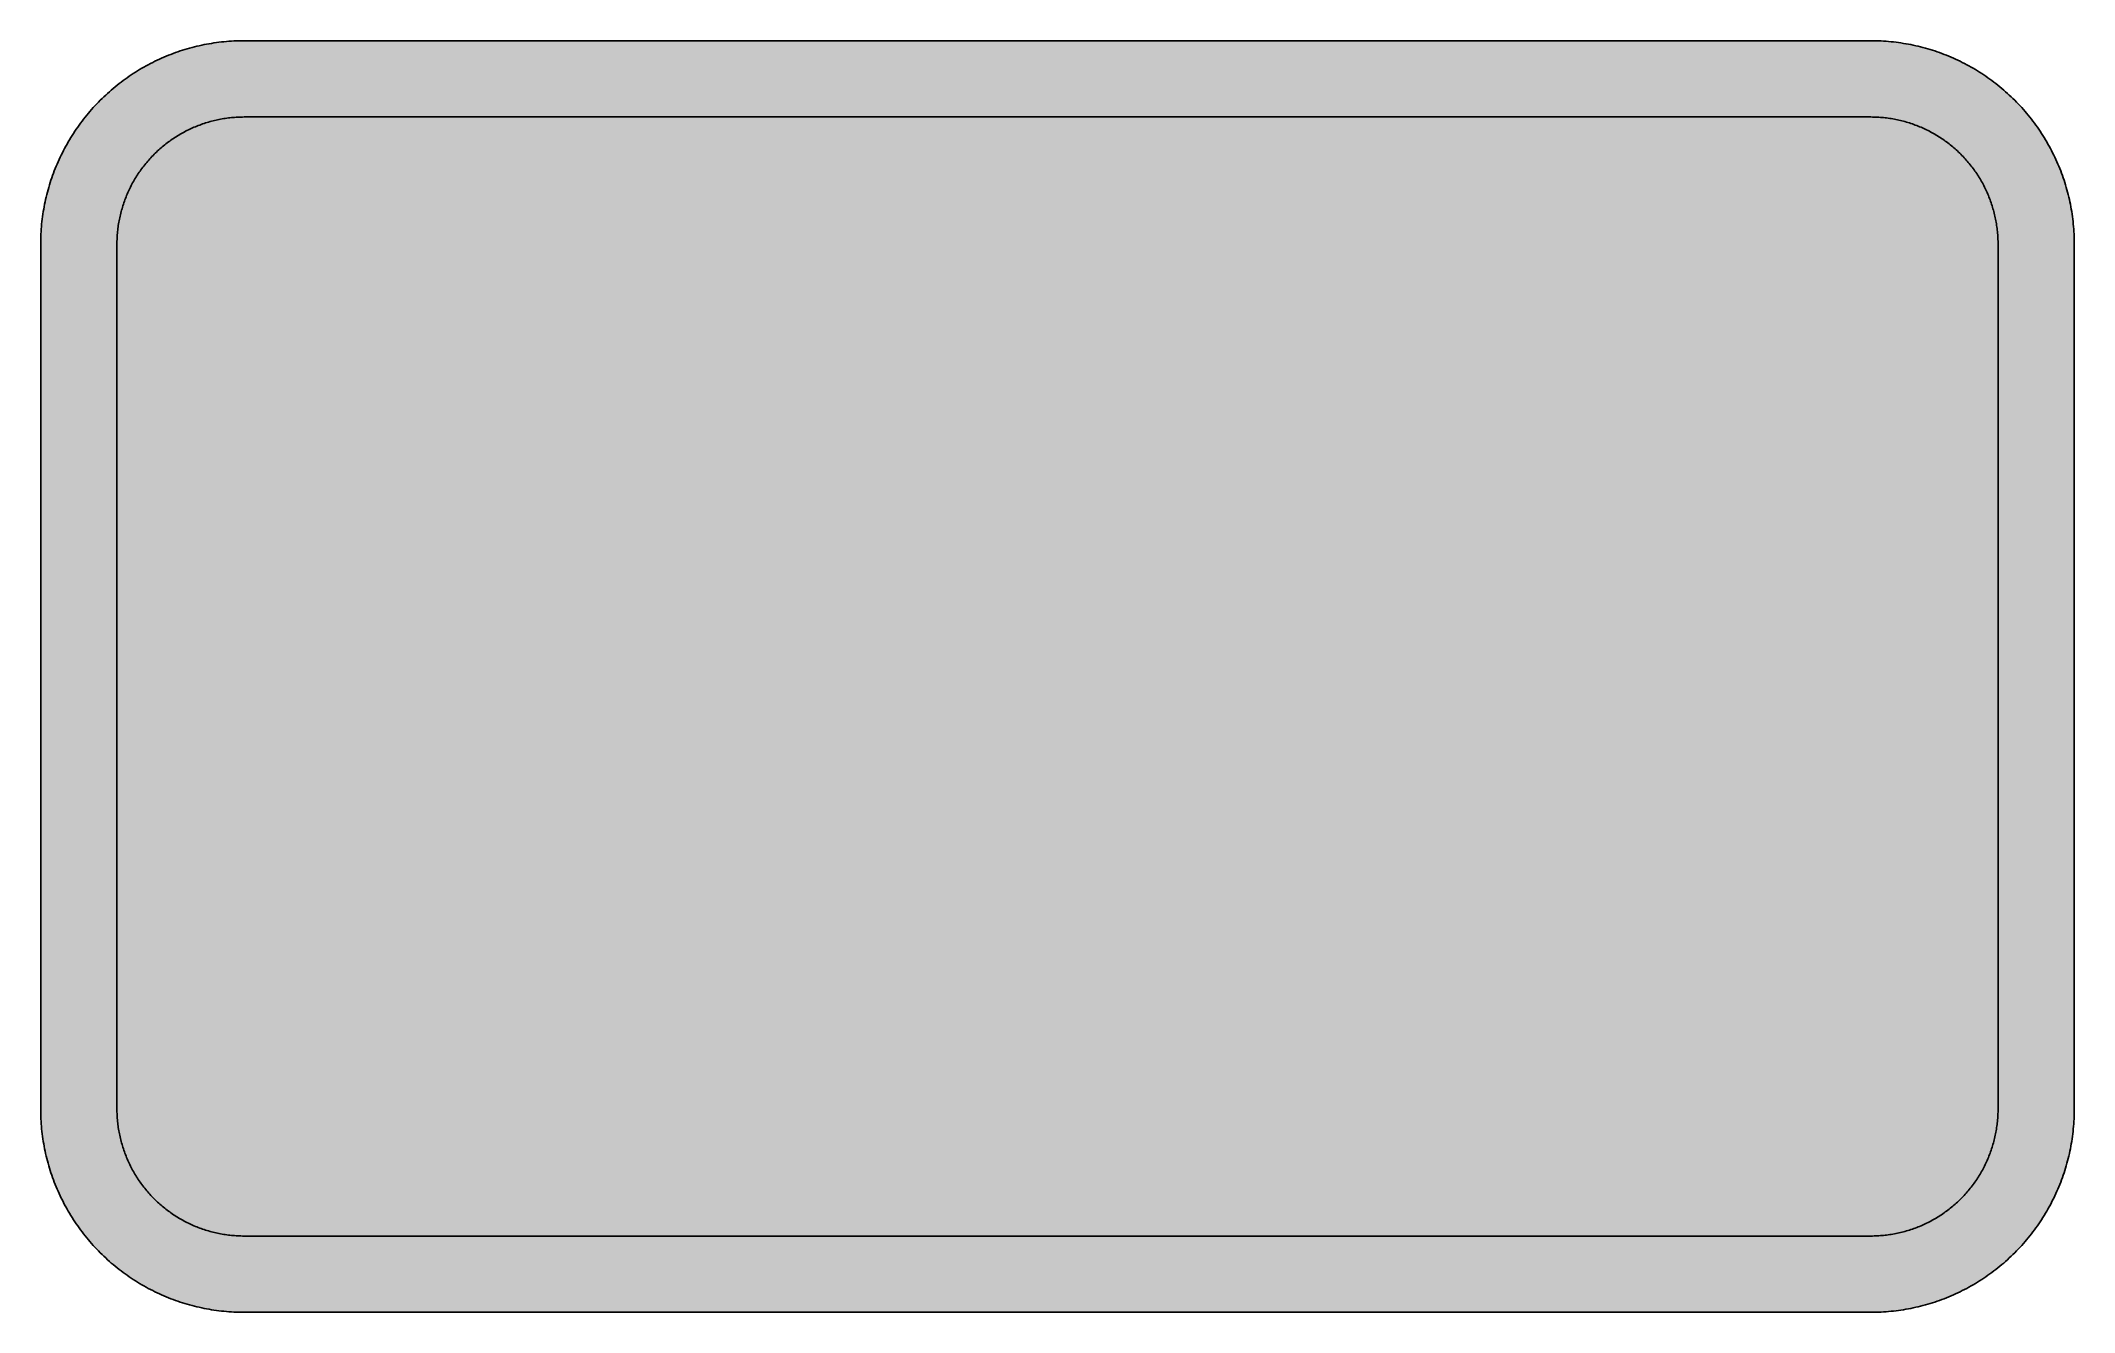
# Model space of a CAD drawing. Header units: millimetres. Extents: x 0 to 141, y 0 to 88.
import ezdxf

# ---------------------------------------------------------------- set-up
doc = ezdxf.new("R2010")
doc.units = ezdxf.units.MM

msp = doc.modelspace()

# ---------------------------------------------------------------- hatches: boundary and pattern name
for color, points in [(254, [(14.1633, 0.0536), (13.9878, 0.0533), (13.8125, 0.0559), (13.6373, 0.061), (13.462, 0.0686), (13.2893, 0.0787), (13.114, 0.0914), (12.9413, 0.1041), (12.7686, 0.1219), (12.5959, 0.1397), (12.4231, 0.16), (12.2504, 0.1829), (12.0777, 0.2057), (11.9075, 0.2337), (11.7373, 0.2616), (11.5672, 0.2921), (11.397, 0.3251), (11.2268, 0.3607), (11.0592, 0.3988), (10.8915, 0.4369), (10.7239, 0.4775), (10.5562, 0.5207), (10.3886, 0.5664), (10.2235, 0.6121), (10.0584, 0.6629), (9.8933, 0.7137), (9.7307, 0.7671), (9.5682, 0.8204), (9.4056, 0.8788), (9.2431, 0.9373), (9.083, 0.9982), (8.923, 1.0617), (8.763, 1.1252), (8.6055, 1.1938), (8.4455, 1.2624), (8.2906, 1.331), (8.1331, 1.4046), (7.9781, 1.4783), (7.8232, 1.5545), (7.6708, 1.6332), (7.5184, 1.7145), (7.366, 1.7958), (7.2161, 1.8796), (7.0663, 1.966), (6.919, 2.0523), (6.7716, 2.1438), (6.6243, 2.2352), (6.4795, 2.3266), (6.3348, 2.4232), (6.19, 2.5197), (6.0477, 2.6187), (5.908, 2.7178), (5.7683, 2.8194), (5.6286, 2.9235), (5.4915, 3.0302), (5.3543, 3.1369), (5.2197, 3.2461), (5.0851, 3.3579), (4.953, 3.4722), (4.8209, 3.5865), (4.6914, 3.7033), (4.5644, 3.8202), (4.4348, 3.9395), (4.3104, 4.0615), (4.1859, 4.1859), (4.0615, 4.3104), (3.9395, 4.4348), (3.8202, 4.5618), (3.7033, 4.6914), (3.5865, 4.8209), (3.4722, 4.953), (3.3579, 5.0851), (3.2487, 5.2197), (3.1369, 5.3543), (3.0302, 5.4915), (2.9235, 5.6286), (2.8194, 5.7683), (2.7178, 5.908), (2.6187, 6.0477), (2.5197, 6.19), (2.4232, 6.3348), (2.3266, 6.477), (2.2352, 6.6243), (2.1438, 6.7691), (2.0523, 6.919), (1.966, 7.0663), (1.8796, 7.2161), (1.7958, 7.366), (1.7145, 7.5184), (1.6332, 7.6708), (1.5545, 7.8232), (1.4783, 7.9781), (1.4046, 8.1331), (1.331, 8.2906), (1.2598, 8.4455), (1.1913, 8.603), (1.1252, 8.763), (1.0592, 8.923), (0.9982, 9.083), (0.9373, 9.2431), (0.8763, 9.4056), (0.8204, 9.5682), (0.7645, 9.7307), (0.7112, 9.8933), (0.6604, 10.0584), (0.6121, 10.2235), (0.5639, 10.3911), (0.5207, 10.5562), (0.4775, 10.7239), (0.4343, 10.8915), (0.3962, 11.0592), (0.3607, 11.2268), (0.3251, 11.397), (0.2921, 11.5672), (0.2616, 11.7373), (0.2311, 11.9075), (0.2057, 12.0802), (0.1803, 12.2504), (0.1575, 12.4231), (0.1372, 12.5959), (0.1194, 12.7686), (0.1041, 12.9413), (0.0889, 13.1166), (0.0787, 13.2893), (0.0686, 13.4645), (0.061, 13.6373), (0.0559, 13.8125), (0.0508, 13.9878), (0.0508, 14.163), (0.0522, 74.137), (0.0508, 74.3102), (0.0559, 74.4855), (0.061, 74.6608), (0.0686, 74.836), (0.0787, 75.0087), (0.0889, 75.184), (0.1041, 75.3567), (0.1194, 75.5294), (0.1372, 75.7022), (0.1575, 75.8749), (0.1803, 76.0476), (0.2057, 76.2178), (0.2311, 76.3905), (0.2616, 76.5607), (0.2921, 76.7309), (0.3251, 76.901), (0.3607, 77.0712), (0.3962, 77.2389), (0.4343, 77.4065), (0.4775, 77.5741), (0.5207, 77.7418), (0.5639, 77.9069), (0.6121, 78.0745), (0.6604, 78.2396), (0.7112, 78.4022), (0.7645, 78.5673), (0.8204, 78.7298), (0.8763, 78.8924), (0.9373, 79.055), (0.9982, 79.215), (1.0592, 79.375), (1.1252, 79.535), (1.1913, 79.6925), (1.2598, 79.85), (1.331, 80.0075), (1.4046, 80.1649), (1.4783, 80.3199), (1.5545, 80.4748), (1.6332, 80.6272), (1.7145, 80.7796), (1.7958, 80.932), (1.8796, 81.0819), (1.966, 81.2317), (2.0523, 81.3791), (2.1438, 81.5264), (2.2352, 81.6737), (2.3266, 81.8185), (2.4232, 81.9633), (2.5197, 82.108), (2.6187, 82.2503), (2.7178, 82.39), (2.8194, 82.5297), (2.9235, 82.6694), (3.0302, 82.8065), (3.1369, 82.9437), (3.2487, 83.0783), (3.3579, 83.2104), (3.4722, 83.345), (3.5865, 83.4746), (3.7033, 83.6066), (3.8202, 83.7336), (3.9395, 83.8606), (4.0615, 83.9876), (4.1859, 84.1121), (4.3104, 84.2366), (4.4348, 84.3585), (4.5644, 84.4779), (4.6914, 84.5947), (4.8209, 84.7115), (4.953, 84.8258), (5.0851, 84.9401), (5.2197, 85.0494), (5.3543, 85.1586), (5.4915, 85.2678), (5.6286, 85.3719), (5.7683, 85.4761), (5.908, 85.5802), (6.0477, 85.6793), (6.19, 85.7783), (6.3348, 85.8749), (6.4795, 85.9714), (6.6243, 86.0628), (6.7716, 86.1543), (6.919, 86.2457), (7.0663, 86.3321), (7.2161, 86.4184), (7.366, 86.5022), (7.5184, 86.5835), (7.6708, 86.6648), (7.8232, 86.7435), (7.9781, 86.8197), (8.1331, 86.8934), (8.2906, 86.9671), (8.4455, 87.0356), (8.6055, 87.1068), (8.763, 87.1728), (8.923, 87.2363), (9.083, 87.2998), (9.2431, 87.3608), (9.4056, 87.4192), (9.5682, 87.4776), (9.7307, 87.5335), (9.8933, 87.5868), (10.0584, 87.6376), (10.2235, 87.6859), (10.3886, 87.7341), (10.5562, 87.7773), (10.7239, 87.8205), (10.8915, 87.8611), (11.0592, 87.9018), (11.2268, 87.9373), (11.397, 87.9729), (11.5672, 88.0059), (11.7373, 88.0364), (11.9075, 88.0643), (12.0777, 88.0923), (12.2504, 88.1177), (12.4231, 88.138), (12.5959, 88.1583), (12.7686, 88.1786), (12.9413, 88.1939), (13.114, 88.2091), (13.2893, 88.2193), (13.462, 88.2294), (13.6373, 88.2371), (13.8125, 88.2421), (13.9878, 88.2447), (14.163, 88.2472), (127.0522, 88.2481), (127.2261, 88.2447), (127.4013, 88.2421), (127.5766, 88.2371), (127.7518, 88.2294), (127.9246, 88.2193), (128.0998, 88.2091), (128.2725, 88.1939), (128.4453, 88.1786), (128.618, 88.1583), (128.7907, 88.138), (128.9634, 88.1177), (129.1361, 88.0923), (129.3063, 88.0643), (129.4765, 88.0364), (129.6467, 88.0059), (129.8169, 87.9729), (129.987, 87.9373), (130.1547, 87.9018), (130.3223, 87.8611), (130.49, 87.8205), (130.6576, 87.7773), (130.8252, 87.7341), (130.9903, 87.6859), (131.1554, 87.6376), (131.3205, 87.5868), (131.4831, 87.5335), (131.6482, 87.4776), (131.8082, 87.4192), (131.9708, 87.3608), (132.1333, 87.2998), (132.2934, 87.2363), (132.4508, 87.1728), (132.6109, 87.1068), (132.7683, 87.0356), (132.9258, 86.9671), (133.0808, 86.8934), (133.2357, 86.8197), (133.3906, 86.7435), (133.543, 86.6648), (133.6954, 86.5835), (133.8478, 86.5022), (133.9977, 86.4184), (134.1476, 86.3321), (134.2974, 86.2457), (134.4447, 86.1543), (134.5895, 86.0628), (134.7368, 85.9714), (134.8816, 85.8749), (135.0239, 85.7783), (135.1661, 85.6793), (135.3083, 85.5802), (135.448, 85.4761), (135.5852, 85.3719), (135.7224, 85.2678), (135.8595, 85.1586), (135.9941, 85.0494), (136.1288, 84.9401), (136.2608, 84.8258), (136.3929, 84.7115), (136.5225, 84.5947), (136.652, 84.4779), (136.779, 84.3585), (136.906, 84.2366), (137.0305, 84.1121), (137.1524, 83.9876), (137.2743, 83.8606), (137.3937, 83.7336), (137.5131, 83.6066), (137.6274, 83.4746), (137.7442, 83.345), (137.856, 83.2104), (137.9677, 83.0783), (138.0769, 82.9437), (138.1836, 82.8065), (138.2903, 82.6694), (138.3944, 82.5297), (138.496, 82.39), (138.5976, 82.2503), (138.6942, 82.108), (138.7932, 81.9633), (138.8872, 81.8185), (138.9812, 81.6737), (139.0726, 81.5264), (139.1615, 81.3791), (139.2479, 81.2317), (139.3342, 81.0819), (139.4181, 80.932), (139.4993, 80.7796), (139.5806, 80.6272), (139.6594, 80.4748), (139.7356, 80.3199), (139.8092, 80.1649), (139.8829, 80.0075), (139.954, 79.85), (140.0226, 79.6925), (140.0886, 79.535), (140.1547, 79.375), (140.2156, 79.215), (140.2766, 79.055), (140.3375, 78.8924), (140.3934, 78.7298), (140.4493, 78.5673), (140.5026, 78.4022), (140.5534, 78.2396), (140.6017, 78.0745), (140.6474, 77.9069), (140.6931, 77.7418), (140.7363, 77.5741), (140.777, 77.4065), (140.8176, 77.2389), (140.8532, 77.0712), (140.8887, 76.901), (140.9217, 76.7309), (140.9522, 76.5607), (140.9802, 76.3905), (141.0081, 76.2178), (141.031, 76.0476), (141.0538, 75.8749), (141.0741, 75.7022), (141.0919, 75.5294), (141.1097, 75.3567), (141.1224, 75.184), (141.1351, 75.0087), (141.1453, 74.836), (141.1529, 74.6608), (141.158, 74.4855), (141.1605, 74.3102), (141.163, 74.135), (141.1633, 14.1647), (141.1605, 13.9878), (141.158, 13.8125), (141.1529, 13.6373), (141.1453, 13.4645), (141.1351, 13.2893), (141.1224, 13.1166), (141.1097, 12.9413), (141.0919, 12.7686), (141.0741, 12.5959), (141.0538, 12.4231), (141.031, 12.2504), (141.0081, 12.0802), (140.9802, 11.9075), (140.9522, 11.7373), (140.9217, 11.5672), (140.8887, 11.397), (140.8532, 11.2268), (140.8176, 11.0592), (140.777, 10.8915), (140.7363, 10.7239), (140.6931, 10.5562), (140.6474, 10.3911), (140.6017, 10.2235), (140.5534, 10.0584), (140.5026, 9.8933), (140.4493, 9.7307), (140.3934, 9.5682), (140.3375, 9.4056), (140.2766, 9.2431), (140.2156, 9.083), (140.1547, 8.923), (140.0886, 8.763), (140.0226, 8.603), (139.954, 8.4455), (139.8829, 8.2906), (139.8092, 8.1331), (139.7356, 7.9781), (139.6594, 7.8232), (139.5806, 7.6708), (139.4993, 7.5184), (139.4181, 7.366), (139.3342, 7.2161), (139.2479, 7.0663), (139.1615, 6.919), (139.0726, 6.7691), (138.9812, 6.6243), (138.8872, 6.477), (138.7932, 6.3348), (138.6942, 6.19), (138.5976, 6.0477), (138.496, 5.908), (138.3944, 5.7683), (138.2903, 5.6286), (138.1836, 5.4915), (138.0769, 5.3543), (137.9677, 5.2197), (137.856, 5.0851), (137.7442, 4.953), (137.6274, 4.8209), (137.5131, 4.6914), (137.3937, 4.5618), (137.2743, 4.4348), (137.1524, 4.3104), (137.0305, 4.1859), (136.906, 4.0615), (136.779, 3.9395), (136.652, 3.8202), (136.5225, 3.7033), (136.3929, 3.5865), (136.2608, 3.4722), (136.1288, 3.3579), (135.9941, 3.2461), (135.8595, 3.1369), (135.7224, 3.0302), (135.5852, 2.9235), (135.448, 2.8194), (135.3083, 2.7178), (135.1661, 2.6187), (135.0239, 2.5197), (134.8816, 2.4232), (134.7368, 2.3266), (134.5895, 2.2352), (134.4447, 2.1438), (134.2974, 2.0523), (134.1476, 1.966), (133.9977, 1.8796), (133.8478, 1.7958), (133.6954, 1.7145), (133.543, 1.6332), (133.3906, 1.5545), (133.2357, 1.4783), (133.0808, 1.4046), (132.9258, 1.331), (132.7683, 1.2624), (132.6109, 1.1938), (132.4508, 1.1252), (132.2934, 1.0617), (132.1333, 0.9982), (131.9708, 0.9373), (131.8082, 0.8788), (131.6482, 0.8204), (131.4831, 0.7671), (131.3205, 0.7137), (131.1554, 0.6629), (130.9903, 0.6121), (130.8252, 0.5664), (130.6576, 0.5207), (130.49, 0.4775), (130.3223, 0.4369), (130.1547, 0.3988), (129.987, 0.3607), (129.8169, 0.3251), (129.6467, 0.2921), (129.4765, 0.2616), (129.3063, 0.2337), (129.1361, 0.2057), (128.9634, 0.1829), (128.7907, 0.16), (128.618, 0.1397), (128.4453, 0.1219), (128.2725, 0.1041), (128.0998, 0.0914), (127.9246, 0.0787), (127.7518, 0.0686), (127.5766, 0.061), (127.4013, 0.0559), (127.2261, 0.0533), (127.0508, 0.0533)]), (22, [(14.1633, 5.3453), (14.0513, 5.3442), (13.9421, 5.3467), (13.8328, 5.3492), (13.7236, 5.3543), (13.6169, 5.3619), (13.5077, 5.3696), (13.3985, 5.3772), (13.2918, 5.3873), (13.1826, 5.3975), (13.0759, 5.4102), (12.9667, 5.4254), (12.86, 5.4407), (12.7533, 5.4585), (12.6467, 5.4762), (12.54, 5.494), (12.4333, 5.5143), (12.3292, 5.5372), (12.2225, 5.5601), (12.1183, 5.5855), (12.0117, 5.6109), (11.9075, 5.6363), (11.8034, 5.6642), (11.7018, 5.6947), (11.5976, 5.7252), (11.496, 5.7582), (11.3919, 5.7912), (11.2903, 5.8242), (11.1887, 5.8598), (11.0871, 5.8979), (10.988, 5.936), (10.8864, 5.9741), (10.7874, 6.0147), (10.6883, 6.0579), (10.5893, 6.0985), (10.4927, 6.1443), (10.3937, 6.19), (10.2972, 6.2357), (10.2006, 6.284), (10.1041, 6.3322), (10.0101, 6.383), (9.9162, 6.4338), (9.8222, 6.4872), (9.7282, 6.5405), (9.6342, 6.5938), (9.5428, 6.6497), (9.4513, 6.7081), (9.3599, 6.7666), (9.2685, 6.825), (9.1796, 6.8859), (9.0907, 6.9469), (9.0043, 7.0104), (8.9154, 7.0739), (8.829, 7.1399), (8.7427, 7.206), (8.6589, 7.272), (8.5725, 7.3406), (8.4887, 7.4092), (8.4074, 7.4803), (8.3236, 7.5514), (8.2423, 7.6251), (8.1636, 7.6987), (8.0823, 7.7724), (8.0035, 7.8486), (7.9273, 7.9273), (7.8486, 8.0035), (7.7749, 8.0823), (7.6987, 8.1636), (7.6251, 8.2423), (7.5514, 8.3236), (7.4803, 8.4074), (7.4092, 8.4887), (7.3406, 8.5725), (7.272, 8.6563), (7.206, 8.7427), (7.1399, 8.829), (7.0739, 8.9154), (7.0104, 9.0018), (6.9469, 9.0907), (6.8859, 9.1796), (6.825, 9.2685), (6.7666, 9.3599), (6.7081, 9.4513), (6.6497, 9.5428), (6.5938, 9.6342), (6.5405, 9.7282), (6.4872, 9.8196), (6.4338, 9.9136), (6.383, 10.0101), (6.3322, 10.1041), (6.284, 10.2006), (6.2357, 10.2972), (6.19, 10.3937), (6.1443, 10.4927), (6.0985, 10.5893), (6.0554, 10.6883), (6.0147, 10.7874), (5.9741, 10.8864), (5.9334, 10.988), (5.8953, 11.0871), (5.8598, 11.1887), (5.8242, 11.2903), (5.7887, 11.3919), (5.7556, 11.496), (5.7252, 11.5976), (5.6947, 11.7018), (5.6642, 11.8034), (5.6363, 11.9075), (5.6083, 12.0142), (5.5829, 12.1183), (5.5575, 12.2225), (5.5347, 12.3292), (5.5143, 12.4333), (5.494, 12.54), (5.4737, 12.6467), (5.4559, 12.7533), (5.4381, 12.86), (5.4229, 12.9667), (5.4102, 13.0759), (5.3975, 13.1826), (5.3848, 13.2918), (5.3746, 13.3985), (5.367, 13.5077), (5.3594, 13.6169), (5.3543, 13.7262), (5.3492, 13.8354), (5.3442, 13.9446), (5.3442, 14.0538), (5.3416, 14.163), (5.3439, 74.137), (5.3442, 74.2442), (5.3442, 74.3534), (5.3492, 74.4626), (5.3543, 74.5719), (5.3594, 74.6811), (5.367, 74.7903), (5.3746, 74.8995), (5.3848, 75.0062), (5.3975, 75.1154), (5.4102, 75.2221), (5.4229, 75.3313), (5.4381, 75.438), (5.4559, 75.5447), (5.4737, 75.6514), (5.494, 75.758), (5.5143, 75.8647), (5.5347, 75.9689), (5.5575, 76.0755), (5.5829, 76.1797), (5.6083, 76.2838), (5.6363, 76.3905), (5.6642, 76.4921), (5.6947, 76.5962), (5.7252, 76.7004), (5.7556, 76.802), (5.7887, 76.9061), (5.8242, 77.0077), (5.8598, 77.1093), (5.8953, 77.2109), (5.9334, 77.31), (5.9741, 77.4116), (6.0147, 77.5106), (6.0554, 77.6097), (6.0985, 77.7088), (6.1443, 77.8053), (6.19, 77.9043), (6.2357, 78.0009), (6.284, 78.0974), (6.3322, 78.1939), (6.383, 78.2879), (6.4338, 78.3819), (6.4872, 78.4758), (6.5405, 78.5698), (6.5938, 78.6638), (6.6497, 78.7552), (6.7081, 78.8467), (6.7666, 78.9381), (6.825, 79.027), (6.8859, 79.1185), (6.9469, 79.2074), (7.0104, 79.2937), (7.0739, 79.3826), (7.1399, 79.469), (7.206, 79.5553), (7.272, 79.6392), (7.3406, 79.7255), (7.4092, 79.8068), (7.4803, 79.8906), (7.5514, 79.9719), (7.6251, 80.0532), (7.6987, 80.1345), (7.7749, 80.2132), (7.8486, 80.2919), (7.9273, 80.3707), (8.0035, 80.4469), (8.0823, 80.5231), (8.1636, 80.5993), (8.2423, 80.6729), (8.3236, 80.7441), (8.4074, 80.8177), (8.4887, 80.8863), (8.5725, 80.9574), (8.6589, 81.026), (8.7427, 81.092), (8.829, 81.1581), (8.9154, 81.2241), (9.0043, 81.2876), (9.0907, 81.3511), (9.1796, 81.4121), (9.2685, 81.473), (9.3599, 81.5315), (9.4513, 81.5899), (9.5428, 81.6483), (9.6342, 81.7042), (9.7282, 81.7575), (9.8222, 81.8109), (9.9162, 81.8642), (10.0101, 81.915), (10.1041, 81.9658), (10.2006, 82.0141), (10.2972, 82.0623), (10.3937, 82.108), (10.4927, 82.1538), (10.5893, 82.1995), (10.6883, 82.2427), (10.7874, 82.2833), (10.8864, 82.3239), (10.988, 82.362), (11.0871, 82.4001), (11.1887, 82.4382), (11.2903, 82.4738), (11.3919, 82.5094), (11.496, 82.5424), (11.5976, 82.5729), (11.7018, 82.6033), (11.8034, 82.6338), (11.9075, 82.6618), (12.0117, 82.6897), (12.1183, 82.7151), (12.2225, 82.738), (12.3292, 82.7634), (12.4333, 82.7837), (12.54, 82.804), (12.6467, 82.8243), (12.7533, 82.8421), (12.86, 82.8573), (12.9667, 82.8726), (13.0759, 82.8878), (13.1826, 82.9005), (13.2918, 82.9107), (13.3985, 82.9208), (13.5077, 82.931), (13.6169, 82.9386), (13.7236, 82.9437), (13.8328, 82.9488), (13.9421, 82.9513), (14.0513, 82.9539), (14.163, 82.9564), (127.0522, 82.9564), (127.16, 82.9539), (127.2692, 82.9513), (127.3785, 82.9488), (127.4877, 82.9437), (127.5969, 82.9386), (127.7061, 82.931), (127.8153, 82.9208), (127.922, 82.9107), (128.0312, 82.9005), (128.1379, 82.8878), (128.2471, 82.8726), (128.3538, 82.8573), (128.4605, 82.8421), (128.5672, 82.8243), (128.6739, 82.804), (128.7805, 82.7837), (128.8872, 82.7634), (128.9914, 82.738), (129.0955, 82.7151), (129.2022, 82.6897), (129.3063, 82.6618), (129.4105, 82.6338), (129.5146, 82.6033), (129.6162, 82.5729), (129.7203, 82.5424), (129.8219, 82.5094), (129.9235, 82.4738), (130.0251, 82.4382), (130.1267, 82.4001), (130.2283, 82.362), (130.3274, 82.3239), (130.4265, 82.2833), (130.5255, 82.2427), (130.6246, 82.1995), (130.7236, 82.1538), (130.8202, 82.108), (130.9167, 82.0623), (131.0132, 82.0141), (131.1097, 81.9658), (131.2037, 81.915), (131.3002, 81.8642), (131.3942, 81.8109), (131.4882, 81.7575), (131.5796, 81.7042), (131.6711, 81.6483), (131.765, 81.5899), (131.8539, 81.5315), (131.9454, 81.473), (132.0343, 81.4121), (132.1232, 81.3511), (132.2121, 81.2876), (132.2984, 81.2241), (132.3848, 81.1581), (132.4712, 81.092), (132.5575, 81.026), (132.6413, 80.9574), (132.7252, 80.8863), (132.809, 80.8177), (132.8903, 80.7441), (132.9715, 80.6729), (133.0528, 80.5993), (133.1316, 80.5231), (133.2103, 80.4469), (133.289, 80.3707), (133.3652, 80.2919), (133.4414, 80.2132), (133.5151, 80.1345), (133.5888, 80.0532), (133.6624, 79.9719), (133.7335, 79.8906), (133.8047, 79.8068), (133.8732, 79.7255), (133.9418, 79.6392), (134.0104, 79.5553), (134.0764, 79.469), (134.1399, 79.3826), (134.2034, 79.2937), (134.2669, 79.2074), (134.3279, 79.1185), (134.3889, 79.027), (134.4498, 78.9381), (134.5057, 78.8467), (134.5641, 78.7552), (134.62, 78.6638), (134.6733, 78.5698), (134.7292, 78.4758), (134.78, 78.3819), (134.8308, 78.2879), (134.8816, 78.1939), (134.9299, 78.0974), (134.9781, 78.0009), (135.0264, 77.9043), (135.0696, 77.8053), (135.1153, 77.7088), (135.1585, 77.6097), (135.1991, 77.5106), (135.2398, 77.4116), (135.2804, 77.31), (135.3185, 77.2109), (135.3541, 77.1093), (135.3896, 77.0077), (135.4252, 76.9061), (135.4582, 76.802), (135.4887, 76.7004), (135.5192, 76.5962), (135.5496, 76.4921), (135.5776, 76.3905), (135.6055, 76.2838), (135.6309, 76.1797), (135.6538, 76.0755), (135.6766, 75.9689), (135.6995, 75.8647), (135.7198, 75.758), (135.7401, 75.6514), (135.7579, 75.5447), (135.7732, 75.438), (135.7884, 75.3313), (135.8036, 75.2221), (135.8163, 75.1154), (135.8265, 75.0062), (135.8367, 74.8995), (135.8468, 74.7903), (135.8544, 74.6811), (135.8595, 74.5719), (135.8646, 74.4626), (135.8671, 74.3534), (135.8697, 74.2442), (135.8697, 74.135), (135.8717, 14.1647), (135.8697, 14.0538), (135.8671, 13.9446), (135.8646, 13.8354), (135.8595, 13.7262), (135.8544, 13.6169), (135.8468, 13.5077), (135.8367, 13.3985), (135.8265, 13.2918), (135.8163, 13.1826), (135.8036, 13.0759), (135.7884, 12.9667), (135.7732, 12.86), (135.7579, 12.7533), (135.7401, 12.6467), (135.7198, 12.54), (135.6995, 12.4333), (135.6766, 12.3292), (135.6538, 12.2225), (135.6309, 12.1183), (135.6055, 12.0142), (135.5776, 11.9075), (135.5496, 11.8034), (135.5192, 11.7018), (135.4887, 11.5976), (135.4582, 11.496), (135.4252, 11.3919), (135.3896, 11.2903), (135.3541, 11.1887), (135.3185, 11.0871), (135.2804, 10.988), (135.2398, 10.8864), (135.1991, 10.7874), (135.1585, 10.6883), (135.1153, 10.5893), (135.0696, 10.4927), (135.0264, 10.3937), (134.9781, 10.2972), (134.9299, 10.2006), (134.8816, 10.1041), (134.8308, 10.0101), (134.78, 9.9136), (134.7292, 9.8196), (134.6733, 9.7282), (134.62, 9.6342), (134.5641, 9.5428), (134.5057, 9.4513), (134.4498, 9.3599), (134.3889, 9.2685), (134.3279, 9.1796), (134.2669, 9.0907), (134.2034, 9.0018), (134.1399, 8.9154), (134.0764, 8.829), (134.0104, 8.7427), (133.9418, 8.6563), (133.8732, 8.5725), (133.8047, 8.4887), (133.7335, 8.4074), (133.6624, 8.3236), (133.5888, 8.2423), (133.5151, 8.1636), (133.4414, 8.0823), (133.3652, 8.0035), (133.289, 7.9273), (133.2103, 7.8486), (133.1316, 7.7724), (133.0528, 7.6987), (132.9715, 7.6251), (132.8903, 7.5514), (132.809, 7.4803), (132.7252, 7.4092), (132.6413, 7.3406), (132.5575, 7.272), (132.4712, 7.206), (132.3848, 7.1399), (132.2984, 7.0739), (132.2121, 7.0104), (132.1232, 6.9469), (132.0343, 6.8859), (131.9454, 6.825), (131.8539, 6.7666), (131.765, 6.7081), (131.6711, 6.6497), (131.5796, 6.5938), (131.4882, 6.5405), (131.3942, 6.4872), (131.3002, 6.4338), (131.2037, 6.383), (131.1097, 6.3322), (131.0132, 6.284), (130.9167, 6.2357), (130.8202, 6.19), (130.7236, 6.1443), (130.6246, 6.0985), (130.5255, 6.0579), (130.4265, 6.0147), (130.3274, 5.9741), (130.2283, 5.936), (130.1267, 5.8979), (130.0251, 5.8598), (129.9235, 5.8242), (129.8219, 5.7912), (129.7203, 5.7582), (129.6162, 5.7252), (129.5146, 5.6947), (129.4105, 5.6642), (129.3063, 5.6363), (129.2022, 5.6109), (129.0955, 5.5855), (128.9914, 5.5601), (128.8872, 5.5372), (128.7805, 5.5143), (128.6739, 5.494), (128.5672, 5.4762), (128.4605, 5.4585), (128.3538, 5.4407), (128.2471, 5.4254), (128.1379, 5.4102), (128.0312, 5.3975), (127.922, 5.3873), (127.8153, 5.3772), (127.7061, 5.3696), (127.5969, 5.3619), (127.4877, 5.3543), (127.3785, 5.3492), (127.2692, 5.3467), (127.16, 5.3442), (127.0508, 5.3442)])]:
    msp.add_hatch(color=color).paths.add_polyline_path(points)
h = msp.add_hatch(color=254)
edge = h.paths.add_edge_path()
edge.add_line((44.045, 44.3615), (44.0411, 43.6575))
edge.add_line((44.0411, 43.6575), (44.0309, 42.9717))
edge.add_line((44.0309, 42.9717), (44.0131, 42.3012))
edge.add_line((44.0131, 42.3012), (43.9877, 41.6484))
edge.add_line((43.9877, 41.6484), (43.9572, 41.0108))
edge.add_line((43.9572, 41.0108), (43.9191, 40.3885))
edge.add_line((43.9191, 40.3885), (43.876, 39.784))
edge.add_line((43.876, 39.784), (43.8252, 39.1922))
edge.add_line((43.8252, 39.1922), (43.7693, 38.6182))
edge.add_line((43.7693, 38.6182), (43.7058, 38.0568))
edge.add_line((43.7058, 38.0568), (43.6372, 37.5133))
edge.add_line((43.6372, 37.5133), (43.561, 36.9824))
edge.add_line((43.561, 36.9824), (43.4797, 36.4668))
edge.add_line((43.4797, 36.4668), (43.3934, 35.9664))
edge.add_line((43.3934, 35.9664), (43.2994, 35.4787))
edge.add_line((43.2994, 35.4787), (43.2003, 35.0063))
edge.add_line((43.2003, 35.0063), (43.0962, 34.5465))
edge.add_line((43.0962, 34.5465), (42.9844, 34.102))
edge.add_line((42.9844, 34.102), (42.8701, 33.6702))
edge.add_line((42.8701, 33.6702), (42.7482, 33.2537))
edge.add_line((42.7482, 33.2537), (42.6212, 32.8473))
edge.add_line((42.6212, 32.8473), (42.4891, 32.4561))
edge.add_line((42.4891, 32.4561), (42.352, 32.0777))
edge.add_line((42.352, 32.0777), (42.2097, 31.7119))
edge.add_line((42.2097, 31.7119), (42.0624, 31.3588))
edge.add_line((42.0624, 31.3588), (41.91, 31.0159))
edge.add_line((41.91, 31.0159), (41.7525, 30.6883))
edge.add_line((41.7525, 30.6883), (41.59, 30.3708))
edge.add_line((41.59, 30.3708), (41.4223, 30.0634))
edge.add_line((41.4223, 30.0634), (41.2521, 29.7713))
edge.add_line((41.2521, 29.7713), (41.0743, 29.4894))
edge.add_line((41.0743, 29.4894), (40.894, 29.2176))
edge.add_line((40.894, 29.2176), (40.7111, 28.9585))
edge.add_line((40.7111, 28.9585), (40.5206, 28.7096))
edge.add_line((40.5206, 28.7096), (40.3276, 28.4709))
edge.add_line((40.3276, 28.4709), (40.1295, 28.2423))
edge.add_line((40.1295, 28.2423), (39.9288, 28.0264))
edge.add_line((39.9288, 28.0264), (39.7231, 27.8181))
edge.add_line((39.7231, 27.8181), (39.5122, 27.6225))
edge.add_line((39.5122, 27.6225), (39.2989, 27.4345))
edge.add_line((39.2989, 27.4345), (39.083, 27.2567))
edge.add_line((39.083, 27.2567), (38.862, 27.0891))
edge.add_line((38.862, 27.0891), (38.6359, 26.9316))
edge.add_line((38.6359, 26.9316), (38.4099, 26.7818))
edge.add_line((38.4099, 26.7818), (38.1787, 26.6421))
edge.add_line((38.1787, 26.6421), (37.9425, 26.51))
edge.add_line((37.9425, 26.51), (37.7063, 26.3881))
edge.add_line((37.7063, 26.3881), (37.465, 26.2738))
edge.add_line((37.465, 26.2738), (37.2212, 26.1671))
edge.add_line((37.2212, 26.1671), (36.9748, 26.0706))
edge.add_line((36.9748, 26.0706), (36.7233, 25.9791))
edge.add_line((36.7233, 25.9791), (36.4719, 25.8978))
edge.add_line((36.4719, 25.8978), (36.2153, 25.8216))
edge.add_line((36.2153, 25.8216), (35.9588, 25.7556))
edge.add_line((35.9588, 25.7556), (35.6972, 25.6946))
edge.add_line((35.6972, 25.6946), (35.433, 25.6438))
edge.add_line((35.433, 25.6438), (35.1688, 25.5956))
edge.add_line((35.1688, 25.5956), (34.8996, 25.5575))
edge.add_line((34.8996, 25.5575), (34.6304, 25.5245))
edge.add_line((34.6304, 25.5245), (34.3586, 25.4991))
edge.add_line((34.3586, 25.4991), (34.0843, 25.4787))
edge.add_line((34.0843, 25.4787), (33.8074, 25.4635))
edge.add_line((33.8074, 25.4635), (33.528, 25.4559))
edge.add_line((33.528, 25.4559), (33.2486, 25.4533))
edge.add_line((33.2486, 25.4533), (27.5347, 25.4536))
edge.add_line((27.5347, 25.4536), (27.5347, 62.8481))
edge.add_line((27.5347, 62.8481), (33.3195, 62.8481))
edge.add_line((33.3195, 62.8481), (33.5763, 62.8447))
edge.add_line((33.5763, 62.8447), (33.8328, 62.8396))
edge.add_line((33.8328, 62.8396), (34.0893, 62.8294))
edge.add_line((34.0893, 62.8294), (34.3459, 62.8167))
edge.add_line((34.3459, 62.8167), (34.5999, 62.7964))
edge.add_line((34.5999, 62.7964), (34.8539, 62.7736))
edge.add_line((34.8539, 62.7736), (35.1079, 62.7456))
edge.add_line((35.1079, 62.7456), (35.3593, 62.7126))
edge.add_line((35.3593, 62.7126), (35.6108, 62.672))
edge.add_line((35.6108, 62.672), (35.8597, 62.6288))
edge.add_line((35.8597, 62.6288), (36.1061, 62.578))
edge.add_line((36.1061, 62.578), (36.3525, 62.5196))
edge.add_line((36.3525, 62.5196), (36.5963, 62.4561))
edge.add_line((36.5963, 62.4561), (36.8376, 62.3849))
edge.add_line((36.8376, 62.3849), (37.0789, 62.3062))
edge.add_line((37.0789, 62.3062), (37.3151, 62.2198))
edge.add_line((37.3151, 62.2198), (37.5514, 62.1284))
edge.add_line((37.5514, 62.1284), (37.785, 62.0268))
edge.add_line((37.785, 62.0268), (38.0162, 61.9176))
edge.add_line((38.0162, 61.9176), (38.2448, 61.7982))
edge.add_line((38.2448, 61.7982), (38.4708, 61.6737))
edge.add_line((38.4708, 61.6737), (38.6944, 61.5366))
edge.add_line((38.6944, 61.5366), (38.9128, 61.3943))
edge.add_line((38.9128, 61.3943), (39.1312, 61.2394))
edge.add_line((39.1312, 61.2394), (39.3446, 61.0768))
edge.add_line((39.3446, 61.0768), (39.5554, 60.9016))
edge.add_line((39.5554, 60.9016), (39.7637, 60.7187))
edge.add_line((39.7637, 60.7187), (39.9669, 60.5231))
edge.add_line((39.9669, 60.5231), (40.1676, 60.3199))
edge.add_line((40.1676, 60.3199), (40.3631, 60.1015))
edge.add_line((40.3631, 60.1015), (40.5562, 59.8754))
edge.add_line((40.5562, 59.8754), (40.7441, 59.6367))
edge.add_line((40.7441, 59.6367), (40.9296, 59.3852))
edge.add_line((40.9296, 59.3852), (41.1099, 59.1236))
edge.add_line((41.1099, 59.1236), (41.2877, 58.8467))
edge.add_line((41.2877, 58.8467), (41.4579, 58.5597))
edge.add_line((41.4579, 58.5597), (41.6255, 58.26))
edge.add_line((41.6255, 58.26), (41.7906, 57.9476))
edge.add_line((41.7906, 57.9476), (41.9481, 57.6199))
edge.add_line((41.9481, 57.6199), (42.1005, 57.2795))
edge.add_line((42.1005, 57.2795), (42.2504, 56.9239))
edge.add_line((42.2504, 56.9239), (42.3926, 56.5556))
edge.add_line((42.3926, 56.5556), (42.5323, 56.1746))
edge.add_line((42.5323, 56.1746), (42.6644, 55.7759))
edge.add_line((42.6644, 55.7759), (42.7914, 55.3644))
edge.add_line((42.7914, 55.3644), (42.9133, 54.9377))
edge.add_line((42.9133, 54.9377), (43.0301, 54.4932))
edge.add_line((43.0301, 54.4932), (43.1419, 54.036))
edge.add_line((43.1419, 54.036), (43.246, 53.561))
edge.add_line((43.246, 53.561), (43.3451, 53.0708))
edge.add_line((43.3451, 53.0708), (43.4391, 52.5628))
edge.add_line((43.4391, 52.5628), (43.5254, 52.0395))
edge.add_line((43.5254, 52.0395), (43.6067, 51.4985))
edge.add_line((43.6067, 51.4985), (43.6804, 50.9422))
edge.add_line((43.6804, 50.9422), (43.749, 50.3657))
edge.add_line((43.749, 50.3657), (43.8074, 49.7738))
edge.add_line((43.8074, 49.7738), (43.8633, 49.1617))
edge.add_line((43.8633, 49.1617), (43.909, 48.5343))
edge.add_line((43.909, 48.5343), (43.9496, 47.8866))
edge.add_line((43.9496, 47.8866), (43.9826, 47.2186))
edge.add_line((43.9826, 47.2186), (44.0106, 46.5328))
edge.add_line((44.0106, 46.5328), (44.0284, 45.8292))
edge.add_line((44.0284, 45.8292), (44.0411, 45.1053))
edge.add_line((44.0411, 45.1053), (44.0436, 44.3611))
edge = h.paths.add_edge_path(flags=16)
edge.add_line((51.8061, 44.3615), (51.7982, 45.3238))
edge.add_line((51.7982, 45.3238), (51.7779, 46.261))
edge.add_line((51.7779, 46.261), (51.7449, 47.1754))
edge.add_line((51.7449, 47.1754), (51.6966, 48.0644))
edge.add_line((51.6966, 48.0644), (51.6382, 48.9306))
edge.add_line((51.6382, 48.9306), (51.5671, 49.7738))
edge.add_line((51.5671, 49.7738), (51.4807, 50.5917))
edge.add_line((51.4807, 50.5917), (51.3842, 51.3893))
edge.add_line((51.3842, 51.3893), (51.275, 52.1614))
edge.add_line((51.275, 52.1614), (51.1531, 52.9133))
edge.add_line((51.1531, 52.9133), (51.021, 53.6423))
edge.add_line((51.021, 53.6423), (50.8762, 54.3484))
edge.add_line((50.8762, 54.3484), (50.7187, 55.0342))
edge.add_line((50.7187, 55.0342), (50.5511, 55.6997))
edge.add_line((50.5511, 55.6997), (50.3733, 56.3423))
edge.add_line((50.3733, 56.3423), (50.1828, 56.9671))
edge.add_line((50.1828, 56.9671), (49.9821, 57.5691))
edge.add_line((49.9821, 57.5691), (49.7713, 58.1533))
edge.add_line((49.7713, 58.1533), (49.5503, 58.7172))
edge.add_line((49.5503, 58.7172), (49.3192, 59.2607))
edge.add_line((49.3192, 59.2607), (49.0779, 59.7865))
edge.add_line((49.0779, 59.7865), (48.8264, 60.2945))
edge.add_line((48.8264, 60.2945), (48.5673, 60.7822))
edge.add_line((48.5673, 60.7822), (48.2956, 61.2546))
edge.add_line((48.2956, 61.2546), (48.0162, 61.7068))
edge.add_line((48.0162, 61.7068), (47.7266, 62.1411))
edge.add_line((47.7266, 62.1411), (47.4294, 62.5602))
edge.add_line((47.4294, 62.5602), (47.1246, 62.9615))
edge.add_line((47.1246, 62.9615), (46.8097, 63.3476))
edge.add_line((46.8097, 63.3476), (46.4871, 63.7159))
edge.add_line((46.4871, 63.7159), (46.1543, 64.069))
edge.add_line((46.1543, 64.069), (45.8165, 64.4068))
edge.add_line((45.8165, 64.4068), (45.4685, 64.7294))
edge.add_line((45.4685, 64.7294), (45.1155, 65.0367))
edge.add_line((45.1155, 65.0367), (44.7523, 65.3288))
edge.add_line((44.7523, 65.3288), (44.384, 65.6082))
edge.add_line((44.384, 65.6082), (44.0055, 65.8724))
edge.add_line((44.0055, 65.8724), (43.622, 66.1238))
edge.add_line((43.622, 66.1238), (43.2333, 66.36))
edge.add_line((43.2333, 66.36), (42.8371, 66.5861))
edge.add_line((42.8371, 66.5861), (42.4332, 66.7969))
edge.add_line((42.4332, 66.7969), (42.0243, 66.995))
edge.add_line((42.0243, 66.995), (41.6103, 67.183))
edge.add_line((41.6103, 67.183), (41.1886, 67.3583))
edge.add_line((41.1886, 67.3583), (40.7619, 67.5208))
edge.add_line((40.7619, 67.5208), (40.3301, 67.6732))
edge.add_line((40.3301, 67.6732), (39.8932, 67.8155))
edge.add_line((39.8932, 67.8155), (39.4513, 67.945))
edge.add_line((39.4513, 67.945), (39.0042, 68.0669))
edge.add_line((39.0042, 68.0669), (38.5521, 68.1761))
edge.add_line((38.5521, 68.1761), (38.0975, 68.2777))
edge.add_line((38.0975, 68.2777), (37.6352, 68.3692))
edge.add_line((37.6352, 68.3692), (37.1704, 68.4505))
edge.add_line((37.1704, 68.4505), (36.703, 68.5241))
edge.add_line((36.703, 68.5241), (36.2306, 68.5876))
edge.add_line((36.2306, 68.5876), (35.753, 68.646))
edge.add_line((35.753, 68.646), (35.273, 68.6943))
edge.add_line((35.273, 68.6943), (34.7904, 68.7349))
edge.add_line((34.7904, 68.7349), (34.3052, 68.7705))
edge.add_line((34.3052, 68.7705), (33.8176, 68.7984))
edge.add_line((33.8176, 68.7984), (33.3248, 68.8188))
edge.add_line((33.3248, 68.8188), (32.832, 68.834))
edge.add_line((32.832, 68.834), (32.3342, 68.8416))
edge.add_line((32.3342, 68.8416), (31.8364, 68.8442))
edge.add_line((31.8364, 68.8442), (19.914, 68.8453))
edge.add_line((19.914, 68.8453), (19.914, 19.4564))
edge.add_line((19.914, 19.4564), (32.6842, 19.4564))
edge.add_line((32.6842, 19.4564), (33.1394, 19.4589))
edge.add_line((33.1394, 19.4589), (33.594, 19.4666))
edge.add_line((33.594, 19.4666), (34.0487, 19.4818))
edge.add_line((34.0487, 19.4818), (34.5034, 19.5047))
edge.add_line((34.5034, 19.5047), (34.9555, 19.5326))
edge.add_line((34.9555, 19.5326), (35.4051, 19.5682))
edge.add_line((35.4051, 19.5682), (35.8546, 19.6113))
edge.add_line((35.8546, 19.6113), (36.2991, 19.6621))
edge.add_line((36.2991, 19.6621), (36.7436, 19.7231))
edge.add_line((36.7436, 19.7231), (37.1881, 19.7891))
edge.add_line((37.1881, 19.7891), (37.6276, 19.8653))
edge.add_line((37.6276, 19.8653), (38.0644, 19.9517))
edge.add_line((38.0644, 19.9517), (38.4962, 20.0457))
edge.add_line((38.4962, 20.0457), (38.928, 20.1498))
edge.add_line((38.928, 20.1498), (39.3548, 20.2641))
edge.add_line((39.3548, 20.2641), (39.7789, 20.3911))
edge.add_line((39.7789, 20.3911), (40.198, 20.5257))
edge.add_line((40.198, 20.5257), (40.6146, 20.6705))
edge.add_line((40.6146, 20.6705), (41.0261, 20.828))
edge.add_line((41.0261, 20.828), (41.4325, 20.9956))
edge.add_line((41.4325, 20.9956), (41.8363, 21.176))
edge.add_line((41.8363, 21.176), (42.2326, 21.369))
edge.add_line((42.2326, 21.369), (42.6263, 21.5748))
edge.add_line((42.6263, 21.5748), (43.0124, 21.7907))
edge.add_line((43.0124, 21.7907), (43.3934, 22.0218))
edge.add_line((43.3934, 22.0218), (43.7693, 22.2656))
edge.add_line((43.7693, 22.2656), (44.1401, 22.5222))
edge.add_line((44.1401, 22.5222), (44.5033, 22.794))
edge.add_line((44.5033, 22.794), (44.8615, 23.0784))
edge.add_line((44.8615, 23.0784), (45.2145, 23.3782))
edge.add_line((45.2145, 23.3782), (45.5574, 23.6931))
edge.add_line((45.5574, 23.6931), (45.8953, 24.0233))
edge.add_line((45.8953, 24.0233), (46.2255, 24.3688))
edge.add_line((46.2255, 24.3688), (46.548, 24.7294))
edge.add_line((46.548, 24.7294), (46.8655, 25.1054))
edge.add_line((46.8655, 25.1054), (47.1729, 25.4991))
edge.add_line((47.1729, 25.4991), (47.4726, 25.908))
edge.add_line((47.4726, 25.908), (47.7647, 26.3347))
edge.add_line((47.7647, 26.3347), (48.0466, 26.7792))
edge.add_line((48.0466, 26.7792), (48.321, 27.2415))
edge.add_line((48.321, 27.2415), (48.5877, 27.719))
edge.add_line((48.5877, 27.719), (48.8442, 28.2169))
edge.add_line((48.8442, 28.2169), (49.0931, 28.7325))
edge.add_line((49.0931, 28.7325), (49.3319, 29.2684))
edge.add_line((49.3319, 29.2684), (49.5605, 29.8221))
edge.add_line((49.5605, 29.8221), (49.7789, 30.3936))
edge.add_line((49.7789, 30.3936), (49.9872, 30.9855))
edge.add_line((49.9872, 30.9855), (50.1853, 31.6001))
edge.add_line((50.1853, 31.6001), (50.3758, 32.2326))
edge.add_line((50.3758, 32.2326), (50.5511, 32.8854))
edge.add_line((50.5511, 32.8854), (50.7187, 33.5585))
edge.add_line((50.7187, 33.5585), (50.8737, 34.2544))
edge.add_line((50.8737, 34.2544), (51.0184, 34.9707))
edge.add_line((51.0184, 34.9707), (51.1531, 35.7099))
edge.add_line((51.1531, 35.7099), (51.2724, 36.4719))
edge.add_line((51.2724, 36.4719), (51.3817, 37.2542))
edge.add_line((51.3817, 37.2542), (51.4807, 38.0594))
edge.add_line((51.4807, 38.0594), (51.5645, 38.8874))
edge.add_line((51.5645, 38.8874), (51.6382, 39.7408))
edge.add_line((51.6382, 39.7408), (51.6966, 40.6146))
edge.add_line((51.6966, 40.6146), (51.7449, 41.5163))
edge.add_line((51.7449, 41.5163), (51.7779, 42.4383))
edge.add_line((51.7779, 42.4383), (51.7982, 43.3883))
edge.add_line((51.7982, 43.3883), (51.8058, 44.3611))
edge = h.paths.add_edge_path(flags=16)
edge.add_line((71.6319, 63.4115), (71.8388, 63.4086))
edge.add_line((71.8388, 63.4086), (72.0446, 63.406))
edge.add_line((72.0446, 63.406), (72.2503, 63.4009))
edge.add_line((72.2503, 63.4009), (72.456, 63.3933))
edge.add_line((72.456, 63.3933), (72.6592, 63.3832))
edge.add_line((72.6592, 63.3832), (72.8624, 63.3705))
edge.add_line((72.8624, 63.3705), (73.0631, 63.3552))
edge.add_line((73.0631, 63.3552), (73.2638, 63.3374))
edge.add_line((73.2638, 63.3374), (73.4619, 63.3171))
edge.add_line((73.4619, 63.3171), (73.66, 63.2943))
edge.add_line((73.66, 63.2943), (73.8556, 63.2689))
edge.add_line((73.8556, 63.2689), (74.0486, 63.2409))
edge.add_line((74.0486, 63.2409), (74.2417, 63.2104))
edge.add_line((74.2417, 63.2104), (74.4322, 63.1749))
edge.add_line((74.4322, 63.1749), (74.6201, 63.1368))
edge.add_line((74.6201, 63.1368), (74.8055, 63.0961))
edge.add_line((74.8055, 63.0961), (74.991, 63.053))
edge.add_line((74.991, 63.053), (75.1738, 63.0072))
edge.add_line((75.1738, 63.0072), (75.3516, 62.9564))
edge.add_line((75.3516, 62.9564), (75.5294, 62.9031))
edge.add_line((75.5294, 62.9031), (75.7047, 62.8447))
edge.add_line((75.7047, 62.8447), (75.88, 62.7837))
edge.add_line((75.88, 62.7837), (76.0501, 62.7202))
edge.add_line((76.0501, 62.7202), (76.2178, 62.6516))
edge.add_line((76.2178, 62.6516), (76.3829, 62.578))
edge.add_line((76.3829, 62.578), (76.5454, 62.5043))
edge.add_line((76.5454, 62.5043), (76.7055, 62.423))
edge.add_line((76.7055, 62.423), (76.8629, 62.3392))
edge.add_line((76.8629, 62.3392), (77.0153, 62.2529))
edge.add_line((77.0153, 62.2529), (77.1677, 62.1614))
edge.add_line((77.1677, 62.1614), (77.3151, 62.0649))
edge.add_line((77.3151, 62.0649), (77.4598, 61.9633))
edge.add_line((77.4598, 61.9633), (77.5995, 61.8592))
edge.add_line((77.5995, 61.8592), (77.7392, 61.7499))
edge.add_line((77.7392, 61.7499), (77.8739, 61.6356))
edge.add_line((77.8739, 61.6356), (78.0034, 61.5188))
edge.add_line((78.0034, 61.5188), (78.1329, 61.3943))
edge.add_line((78.1329, 61.3943), (78.2574, 61.2673))
edge.add_line((78.2574, 61.2673), (78.3768, 61.1353))
edge.add_line((78.3768, 61.1353), (78.4936, 60.9981))
edge.add_line((78.4936, 60.9981), (78.6054, 60.8559))
edge.add_line((78.6054, 60.8559), (78.7146, 60.7085))
edge.add_line((78.7146, 60.7085), (78.8187, 60.5587))
edge.add_line((78.8187, 60.5587), (78.9203, 60.4012))
edge.add_line((78.9203, 60.4012), (79.0169, 60.2386))
edge.add_line((79.0169, 60.2386), (79.1083, 60.071))
edge.add_line((79.1083, 60.071), (79.1947, 59.8983))
edge.add_line((79.1947, 59.8983), (79.2785, 59.7179))
edge.add_line((79.2785, 59.7179), (79.3572, 59.5351))
edge.add_line((79.3572, 59.5351), (79.4334, 59.3471))
edge.add_line((79.4334, 59.3471), (79.502, 59.1515))
edge.add_line((79.502, 59.1515), (79.568, 58.9509))
edge.add_line((79.568, 58.9509), (79.629, 58.7426))
edge.add_line((79.629, 58.7426), (79.6823, 58.5318))
edge.add_line((79.6823, 58.5318), (79.7331, 58.3133))
edge.add_line((79.7331, 58.3133), (79.7789, 58.0898))
edge.add_line((79.7789, 58.0898), (79.8195, 57.8587))
edge.add_line((79.8195, 57.8587), (79.8551, 57.6224))
edge.add_line((79.8551, 57.6224), (79.8855, 57.3811))
edge.add_line((79.8855, 57.3811), (79.9109, 57.1322))
edge.add_line((79.9109, 57.1322), (79.9287, 56.8757))
edge.add_line((79.9287, 56.8757), (79.944, 56.6141))
edge.add_line((79.944, 56.6141), (79.9516, 56.3474))
edge.add_line((79.9516, 56.3474), (79.9541, 56.073))
edge.add_line((79.9541, 56.073), (79.9414, 55.5219))
edge.add_line((79.9414, 55.5219), (79.8957, 54.9834))
edge.add_line((79.8957, 54.9834), (79.8246, 54.4601))
edge.add_line((79.8246, 54.4601), (79.7255, 53.9521))
edge.add_line((79.7255, 53.9521), (79.6011, 53.4568))
edge.add_line((79.6011, 53.4568), (79.4512, 52.9717))
edge.add_line((79.4512, 52.9717), (79.2759, 52.4993))
edge.add_line((79.2759, 52.4993), (79.0778, 52.037))
edge.add_line((79.0778, 52.037), (78.8594, 51.5849))
edge.add_line((78.8594, 51.5849), (78.6181, 51.1429))
edge.add_line((78.6181, 51.1429), (78.3565, 50.7086))
edge.add_line((78.3565, 50.7086), (78.0745, 50.2844))
edge.add_line((78.0745, 50.2844), (77.7723, 49.8653))
edge.add_line((77.7723, 49.8653), (77.4548, 49.4563))
edge.add_line((77.4548, 49.4563), (77.1195, 49.0525))
edge.add_line((77.1195, 49.0525), (76.769, 48.6537))
edge.add_line((76.769, 48.6537), (76.4032, 48.26))
edge.add_line((76.4032, 48.26), (76.0247, 47.8714))
edge.add_line((76.0247, 47.8714), (75.631, 47.4878))
edge.add_line((75.631, 47.4878), (75.2272, 47.1043))
edge.add_line((75.2272, 47.1043), (74.8106, 46.7258))
edge.add_line((74.8106, 46.7258), (74.3839, 46.3499))
edge.add_line((74.3839, 46.3499), (73.947, 45.974))
edge.add_line((73.947, 45.974), (73.5051, 45.5981))
edge.add_line((73.5051, 45.5981), (73.0529, 45.2222))
edge.add_line((73.0529, 45.2222), (72.5932, 44.8462))
edge.add_line((72.5932, 44.8462), (72.1309, 44.4703))
edge.add_line((72.1309, 44.4703), (71.661, 44.0919))
edge.add_line((71.661, 44.0919), (71.1911, 43.7083))
edge.add_line((71.1911, 43.7083), (70.7161, 43.3248))
edge.add_line((70.7161, 43.3248), (70.2386, 42.9362))
edge.add_line((70.2386, 42.9362), (69.7611, 42.5425))
edge.add_line((69.7611, 42.5425), (69.2836, 42.1462))
edge.add_line((69.2836, 42.1462), (68.8061, 41.7424))
edge.add_line((68.8061, 41.7424), (68.3311, 41.3334))
edge.add_line((68.3311, 41.3334), (67.8586, 40.9143))
edge.add_line((67.8586, 40.9143), (67.3913, 40.4901))
edge.add_line((67.3913, 40.4901), (66.9265, 40.0583))
edge.add_line((66.9265, 40.0583), (66.4693, 39.6164))
edge.add_line((66.4693, 39.6164), (66.0171, 39.1643))
edge.add_line((66.0171, 39.1643), (65.5726, 38.7045))
edge.add_line((65.5726, 38.7045), (65.1383, 38.2321))
edge.add_line((65.1383, 38.2321), (64.7116, 37.7495))
edge.add_line((64.7116, 37.7495), (64.295, 37.2542))
edge.add_line((64.295, 37.2542), (63.8912, 36.7436))
edge.add_line((63.8912, 36.7436), (63.4975, 36.2229))
edge.add_line((63.4975, 36.2229), (63.1165, 35.687))
edge.add_line((63.1165, 35.687), (62.7507, 35.1384))
edge.add_line((62.7507, 35.1384), (62.4002, 34.5719))
edge.add_line((62.4002, 34.5719), (62.0649, 33.9903))
edge.add_line((62.0649, 33.9903), (61.7474, 33.3934))
edge.add_line((61.7474, 33.3934), (61.4477, 32.7787))
edge.add_line((61.4477, 32.7787), (61.1657, 32.1462))
edge.add_line((61.1657, 32.1462), (60.9041, 31.4935))
edge.add_line((60.9041, 31.4935), (60.6628, 30.8229))
edge.add_line((60.6628, 30.8229), (60.4418, 30.1346))
edge.add_line((60.4418, 30.1346), (60.2437, 29.4234))
edge.add_line((60.2437, 29.4234), (60.071, 28.6918))
edge.add_line((60.071, 28.6918), (59.9186, 27.94))
edge.add_line((59.9186, 27.94), (59.7941, 27.1653))
edge.add_line((59.7941, 27.1653), (59.6951, 26.3652))
edge.add_line((59.6951, 26.3652), (59.624, 25.5448))
edge.add_line((59.624, 25.5448), (59.5808, 24.699))
edge.add_line((59.5808, 24.699), (59.5655, 23.8277))
edge.add_line((59.5655, 23.8277), (59.5672, 19.4564))
edge.add_line((59.5672, 19.4564), (86.8715, 19.4564))
edge.add_line((86.8715, 19.4564), (86.8715, 25.7344))
edge.add_line((86.8715, 25.7344), (66.9756, 25.7344))
edge.add_line((66.9756, 25.7344), (66.99, 26.3296))
edge.add_line((66.99, 26.3296), (67.0331, 26.9113))
edge.add_line((67.0331, 26.9113), (67.1043, 27.4777))
edge.add_line((67.1043, 27.4777), (67.2033, 28.0289))
edge.add_line((67.2033, 28.0289), (67.3278, 28.5674))
edge.add_line((67.3278, 28.5674), (67.4776, 29.0932))
edge.add_line((67.4776, 29.0932), (67.6504, 29.6037))
edge.add_line((67.6504, 29.6037), (67.8485, 30.1015))
edge.add_line((67.8485, 30.1015), (68.0669, 30.5892))
edge.add_line((68.0669, 30.5892), (68.3082, 31.0667))
edge.add_line((68.3082, 31.0667), (68.5698, 31.5341))
edge.add_line((68.5698, 31.5341), (68.8492, 31.9888))
edge.add_line((68.8492, 31.9888), (69.149, 32.4358))
edge.add_line((69.149, 32.4358), (69.4665, 32.8752))
edge.add_line((69.4665, 32.8752), (69.7992, 33.3045))
edge.add_line((69.7992, 33.3045), (70.1497, 33.7261))
edge.add_line((70.1497, 33.7261), (70.5129, 34.1427))
edge.add_line((70.5129, 34.1427), (70.8914, 34.5516))
edge.add_line((70.8914, 34.5516), (71.2826, 34.9555))
edge.add_line((71.2826, 34.9555), (71.6864, 35.3543))
edge.add_line((71.6864, 35.3543), (72.1004, 35.748))
edge.add_line((72.1004, 35.748), (72.5272, 36.1366))
edge.add_line((72.5272, 36.1366), (72.9615, 36.5227))
edge.add_line((72.9615, 36.5227), (73.4035, 36.9062))
edge.add_line((73.4035, 36.9062), (73.853, 37.2872))
edge.add_line((73.853, 37.2872), (74.3102, 37.6682))
edge.add_line((74.3102, 37.6682), (74.7725, 38.0467))
edge.add_line((74.7725, 38.0467), (75.2399, 38.4226))
edge.add_line((75.2399, 38.4226), (75.7098, 38.801))
edge.add_line((75.7098, 38.801), (76.1822, 39.1795))
edge.add_line((76.1822, 39.1795), (76.6572, 39.5605))
edge.add_line((76.6572, 39.5605), (77.1347, 39.9415))
edge.add_line((77.1347, 39.9415), (77.6097, 40.325))
edge.add_line((77.6097, 40.325), (78.0847, 40.7137))
edge.add_line((78.0847, 40.7137), (78.5571, 41.1048))
edge.add_line((78.5571, 41.1048), (79.0296, 41.4985))
edge.add_line((79.0296, 41.4985), (79.4944, 41.8998))
edge.add_line((79.4944, 41.8998), (79.9567, 42.3037))
edge.add_line((79.9567, 42.3037), (80.4139, 42.7152))
edge.add_line((80.4139, 42.7152), (80.8634, 43.1317))
edge.add_line((80.8634, 43.1317), (81.3079, 43.5559))
edge.add_line((81.3079, 43.5559), (81.7397, 43.9903))
edge.add_line((81.7397, 43.9903), (82.1665, 44.4297))
edge.add_line((82.1665, 44.4297), (82.5805, 44.8793))
edge.add_line((82.5805, 44.8793), (82.9843, 45.339))
edge.add_line((82.9843, 45.339), (83.3755, 45.8064))
edge.add_line((83.3755, 45.8064), (83.754, 46.2864))
edge.add_line((83.754, 46.2864), (84.1172, 46.7792))
edge.add_line((84.1172, 46.7792), (84.4677, 47.2821))
edge.add_line((84.4677, 47.2821), (84.803, 47.7952))
edge.add_line((84.803, 47.7952), (85.1179, 48.3235))
edge.add_line((85.1179, 48.3235), (85.4177, 48.8645))
edge.add_line((85.4177, 48.8645), (85.6996, 49.4208))
edge.add_line((85.6996, 49.4208), (85.9612, 49.9923))
edge.add_line((85.9612, 49.9923), (86.2, 50.579))
edge.add_line((86.2, 50.579), (86.421, 51.181))
edge.add_line((86.421, 51.181), (86.6165, 51.7982))
edge.add_line((86.6165, 51.7982), (86.7918, 52.4332))
edge.add_line((86.7918, 52.4332), (86.9417, 53.086))
edge.add_line((86.9417, 53.086), (87.0661, 53.7566))
edge.add_line((87.0661, 53.7566), (87.1626, 54.4474))
edge.add_line((87.1626, 54.4474), (87.2338, 55.1586))
edge.add_line((87.2338, 55.1586), (87.2795, 55.8876))
edge.add_line((87.2795, 55.8876), (87.2922, 56.6369))
edge.add_line((87.2922, 56.6369), (87.2896, 57.0128))
edge.add_line((87.2896, 57.0128), (87.2769, 57.3811))
edge.add_line((87.2769, 57.3811), (87.2566, 57.7469))
edge.add_line((87.2566, 57.7469), (87.2261, 58.1076))
edge.add_line((87.2261, 58.1076), (87.1906, 58.4632))
edge.add_line((87.1906, 58.4632), (87.1449, 58.8137))
edge.add_line((87.1449, 58.8137), (87.0915, 59.1591))
edge.add_line((87.0915, 59.1591), (87.028, 59.502))
edge.add_line((87.028, 59.502), (86.9594, 59.8373))
edge.add_line((86.9594, 59.8373), (86.8807, 60.1675))
edge.add_line((86.8807, 60.1675), (86.7969, 60.4952))
edge.add_line((86.7969, 60.4952), (86.7029, 60.8152))
edge.add_line((86.7029, 60.8152), (86.6013, 61.1327))
edge.add_line((86.6013, 61.1327), (86.4921, 61.4426))
edge.add_line((86.4921, 61.4426), (86.3752, 61.7474))
edge.add_line((86.3752, 61.7474), (86.2508, 62.0471))
edge.add_line((86.2508, 62.0471), (86.1187, 62.3443))
edge.add_line((86.1187, 62.3443), (85.979, 62.6339))
edge.add_line((85.979, 62.6339), (85.8291, 62.9183))
edge.add_line((85.8291, 62.9183), (85.6742, 63.1952))
edge.add_line((85.6742, 63.1952), (85.5116, 63.4695))
edge.add_line((85.5116, 63.4695), (85.3415, 63.7388))
edge.add_line((85.3415, 63.7388), (85.1637, 64.0004))
edge.add_line((85.1637, 64.0004), (84.9782, 64.2569))
edge.add_line((84.9782, 64.2569), (84.7877, 64.5084))
edge.add_line((84.7877, 64.5084), (84.5871, 64.7548))
edge.add_line((84.5871, 64.7548), (84.3788, 64.9961))
edge.add_line((84.3788, 64.9961), (84.1654, 65.2297))
edge.add_line((84.1654, 65.2297), (83.9445, 65.4583))
edge.add_line((83.9445, 65.4583), (83.7159, 65.6819))
edge.add_line((83.7159, 65.6819), (83.4796, 65.8978))
edge.add_line((83.4796, 65.8978), (83.2358, 66.1086))
edge.add_line((83.2358, 66.1086), (82.9869, 66.3143))
edge.add_line((82.9869, 66.3143), (82.7303, 66.515))
edge.add_line((82.7303, 66.515), (82.4662, 66.708))
edge.add_line((82.4662, 66.708), (82.1944, 66.896))
edge.add_line((82.1944, 66.896), (81.9175, 67.0763))
edge.add_line((81.9175, 67.0763), (81.6331, 67.2516))
edge.add_line((81.6331, 67.2516), (81.341, 67.4218))
edge.add_line((81.341, 67.4218), (81.0438, 67.5843))
edge.add_line((81.0438, 67.5843), (80.739, 67.7418))
edge.add_line((80.739, 67.7418), (80.4291, 67.8917))
edge.add_line((80.4291, 67.8917), (80.1116, 68.0364))
edge.add_line((80.1116, 68.0364), (79.7865, 68.1761))
edge.add_line((79.7865, 68.1761), (79.4563, 68.3057))
edge.add_line((79.4563, 68.3057), (79.1185, 68.4327))
edge.add_line((79.1185, 68.4327), (78.773, 68.5495))
edge.add_line((78.773, 68.5495), (78.4225, 68.6638))
edge.add_line((78.4225, 68.6638), (78.0669, 68.768))
edge.add_line((78.0669, 68.768), (77.7037, 68.8696))
edge.add_line((77.7037, 68.8696), (77.3354, 68.961))
edge.add_line((77.3354, 68.961), (76.9595, 69.0474))
edge.add_line((76.9595, 69.0474), (76.5785, 69.1261))
edge.add_line((76.5785, 69.1261), (76.1898, 69.1998))
edge.add_line((76.1898, 69.1998), (75.7961, 69.2658))
edge.add_line((75.7961, 69.2658), (75.3974, 69.3242))
edge.add_line((75.3974, 69.3242), (74.991, 69.3776))
edge.add_line((74.991, 69.3776), (74.5769, 69.4233))
edge.add_line((74.5769, 69.4233), (74.1604, 69.4614))
edge.add_line((74.1604, 69.4614), (73.7362, 69.4919))
edge.add_line((73.7362, 69.4919), (73.3069, 69.5173))
edge.add_line((73.3069, 69.5173), (72.8726, 69.535))
edge.add_line((72.8726, 69.535), (72.4306, 69.5452))
edge.add_line((72.4306, 69.5452), (71.9836, 69.5503))
edge.add_line((71.9836, 69.5503), (71.7169, 69.5477))
edge.add_line((71.7169, 69.5477), (71.4502, 69.5427))
edge.add_line((71.4502, 69.5427), (71.1886, 69.5325))
edge.add_line((71.1886, 69.5325), (70.927, 69.5223))
edge.add_line((70.927, 69.5223), (70.6653, 69.5046))
edge.add_line((70.6653, 69.5046), (70.4088, 69.4868))
edge.add_line((70.4088, 69.4868), (70.1523, 69.4639))
edge.add_line((70.1523, 69.4639), (69.8983, 69.4385))
edge.add_line((69.8983, 69.4385), (69.6443, 69.4106))
edge.add_line((69.6443, 69.4106), (69.3928, 69.3801))
edge.add_line((69.3928, 69.3801), (69.1464, 69.3445))
edge.add_line((69.1464, 69.3445), (68.8975, 69.309))
edge.add_line((68.8975, 69.309), (68.6537, 69.2683))
edge.add_line((68.6537, 69.2683), (68.4098, 69.2252))
edge.add_line((68.4098, 69.2252), (68.1685, 69.1794))
edge.add_line((68.1685, 69.1794), (67.9298, 69.1312))
edge.add_line((67.9298, 69.1312), (67.691, 69.0804))
edge.add_line((67.691, 69.0804), (67.4548, 69.027))
edge.add_line((67.4548, 69.027), (67.2211, 68.9712))
edge.add_line((67.2211, 68.9712), (66.99, 68.9127))
edge.add_line((66.99, 68.9127), (66.7614, 68.8518))
edge.add_line((66.7614, 68.8518), (66.5328, 68.7883))
edge.add_line((66.5328, 68.7883), (66.3067, 68.7248))
edge.add_line((66.3067, 68.7248), (66.0832, 68.6562))
edge.add_line((66.0832, 68.6562), (65.8597, 68.5876))
edge.add_line((65.8597, 68.5876), (65.6412, 68.5165))
edge.add_line((65.6412, 68.5165), (65.4228, 68.4428))
edge.add_line((65.4228, 68.4428), (65.2069, 68.3666))
edge.add_line((65.2069, 68.3666), (64.9935, 68.2904))
edge.add_line((64.9935, 68.2904), (64.7802, 68.2117))
edge.add_line((64.7802, 68.2117), (64.5719, 68.133))
edge.add_line((64.5719, 68.133), (64.3636, 68.0491))
edge.add_line((64.3636, 68.0491), (64.1579, 67.9679))
edge.add_line((64.1579, 67.9679), (63.9547, 67.8815))
edge.add_line((63.9547, 67.8815), (63.754, 67.7951))
edge.add_line((63.754, 67.7951), (63.5533, 67.7088))
edge.add_line((63.5533, 67.7088), (63.3552, 67.6199))
edge.add_line((63.3552, 67.6199), (63.1596, 67.5284))
edge.add_line((63.1596, 67.5284), (62.9666, 67.437))
edge.add_line((62.9666, 67.437), (62.7761, 67.3456))
edge.add_line((62.7761, 67.3456), (62.5881, 67.2516))
edge.add_line((62.5881, 67.2516), (62.4027, 67.1576))
edge.add_line((62.4027, 67.1576), (62.2173, 67.0611))
edge.add_line((62.2173, 67.0611), (62.0344, 66.9646))
edge.add_line((62.0344, 66.9646), (61.8541, 66.868))
edge.add_line((61.8541, 66.868), (61.6763, 66.7715))
edge.add_line((61.6763, 66.7715), (61.501, 66.6725))
edge.add_line((61.501, 66.6725), (61.3283, 66.5734))
edge.add_line((61.3283, 66.5734), (61.1556, 66.4743))
edge.add_line((61.1556, 66.4743), (60.9879, 66.3727))
edge.add_line((60.9879, 66.3727), (60.8203, 66.2737))
edge.add_line((60.8203, 66.2737), (60.6552, 66.1721))
edge.add_line((60.6552, 66.1721), (60.4926, 66.073))
edge.add_line((60.4926, 66.073), (60.3326, 65.9714))
edge.add_line((60.3326, 65.9714), (60.1751, 65.8698))
edge.add_line((60.1751, 65.8698), (60.0202, 65.7682))
edge.add_line((60.0202, 65.7682), (59.8678, 65.6666))
edge.add_line((59.8678, 65.6666), (59.7154, 65.565))
edge.add_line((59.7154, 65.565), (59.5681, 65.4634))
edge.add_line((59.5681, 65.4634), (59.4208, 65.3644))
edge.add_line((59.4208, 65.3644), (59.2785, 65.2628))
edge.add_line((59.2785, 65.2628), (59.1363, 65.1637))
edge.add_line((59.1363, 65.1637), (58.9966, 65.0621))
edge.add_line((58.9966, 65.0621), (58.8594, 64.963))
edge.add_line((58.8594, 64.963), (61.8945, 60.0258))
edge.add_line((61.8945, 60.0258), (62.042, 60.1167))
edge.add_line((62.042, 60.1167), (62.1894, 60.2082))
edge.add_line((62.1894, 60.2082), (62.3367, 60.2996))
edge.add_line((62.3367, 60.2996), (62.484, 60.3885))
edge.add_line((62.484, 60.3885), (62.6313, 60.4774))
edge.add_line((62.6313, 60.4774), (62.7761, 60.5638))
edge.add_line((62.7761, 60.5638), (62.9209, 60.6501))
edge.add_line((62.9209, 60.6501), (63.0682, 60.7365))
edge.add_line((63.0682, 60.7365), (63.213, 60.8228))
edge.add_line((63.213, 60.8228), (63.3552, 60.9067))
edge.add_line((63.3552, 60.9067), (63.5, 60.9879))
edge.add_line((63.5, 60.9879), (63.6448, 61.0692))
edge.add_line((63.6448, 61.0692), (63.787, 61.1505))
edge.add_line((63.787, 61.1505), (63.9318, 61.2318))
edge.add_line((63.9318, 61.2318), (64.074, 61.308))
edge.add_line((64.074, 61.308), (64.2188, 61.3867))
edge.add_line((64.2188, 61.3867), (64.3611, 61.4629))
edge.add_line((64.3611, 61.4629), (64.5058, 61.5391))
edge.add_line((64.5058, 61.5391), (64.6481, 61.6128))
edge.add_line((64.6481, 61.6128), (64.7903, 61.6839))
edge.add_line((64.7903, 61.6839), (64.9351, 61.7576))
edge.add_line((64.9351, 61.7576), (65.0773, 61.8261))
edge.add_line((65.0773, 61.8261), (65.2221, 61.8947))
edge.add_line((65.2221, 61.8947), (65.3644, 61.9633))
edge.add_line((65.3644, 61.9633), (65.5091, 62.0293))
edge.add_line((65.5091, 62.0293), (65.6539, 62.0954))
edge.add_line((65.6539, 62.0954), (65.7962, 62.1589))
edge.add_line((65.7962, 62.1589), (65.9409, 62.2224))
edge.add_line((65.9409, 62.2224), (66.0857, 62.2833))
edge.add_line((66.0857, 62.2833), (66.233, 62.3418))
edge.add_line((66.233, 62.3418), (66.3778, 62.4002))
edge.add_line((66.3778, 62.4002), (66.5226, 62.4586))
edge.add_line((66.5226, 62.4586), (66.6699, 62.5145))
edge.add_line((66.6699, 62.5145), (66.8172, 62.5678))
edge.add_line((66.8172, 62.5678), (66.9646, 62.6186))
edge.add_line((66.9646, 62.6186), (67.1144, 62.672))
edge.add_line((67.1144, 62.672), (67.2617, 62.7202))
edge.add_line((67.2617, 62.7202), (67.4116, 62.7685))
edge.add_line((67.4116, 62.7685), (67.5615, 62.8142))
edge.add_line((67.5615, 62.8142), (67.7113, 62.8599))
edge.add_line((67.7113, 62.8599), (67.8637, 62.9031))
edge.add_line((67.8637, 62.9031), (68.0161, 62.9437))
edge.add_line((68.0161, 62.9437), (68.1685, 62.9844))
edge.add_line((68.1685, 62.9844), (68.3235, 63.0225))
edge.add_line((68.3235, 63.0225), (68.4784, 63.058))
edge.add_line((68.4784, 63.058), (68.6333, 63.0936))
edge.add_line((68.6333, 63.0936), (68.7908, 63.1266))
edge.add_line((68.7908, 63.1266), (68.9483, 63.1596))
edge.add_line((68.9483, 63.1596), (69.1058, 63.1876))
edge.add_line((69.1058, 63.1876), (69.2658, 63.2155))
edge.add_line((69.2658, 63.2155), (69.4284, 63.2435))
edge.add_line((69.4284, 63.2435), (69.5884, 63.2663))
edge.add_line((69.5884, 63.2663), (69.7509, 63.2892))
edge.add_line((69.7509, 63.2892), (69.916, 63.3095))
edge.add_line((69.916, 63.3095), (70.0811, 63.3298))
edge.add_line((70.0811, 63.3298), (70.2488, 63.3451))
edge.add_line((70.2488, 63.3451), (70.4164, 63.3603))
edge.add_line((70.4164, 63.3603), (70.5866, 63.373))
edge.add_line((70.5866, 63.373), (70.7568, 63.3857))
edge.add_line((70.7568, 63.3857), (70.927, 63.3933))
edge.add_line((70.927, 63.3933), (71.1022, 63.4009))
edge.add_line((71.1022, 63.4009), (71.2775, 63.406))
edge.add_line((71.2775, 63.406), (71.4527, 63.4086))
edge.add_line((71.4527, 63.4086), (71.6305, 63.4111))
edge = h.paths.add_edge_path(flags=16)
edge.add_line((121.3033, 34.2731), (121.2977, 34.6735))
edge.add_line((121.2977, 34.6735), (121.2875, 35.0672))
edge.add_line((121.2875, 35.0672), (121.2672, 35.4533))
edge.add_line((121.2672, 35.4533), (121.2393, 35.8318))
edge.add_line((121.2393, 35.8318), (121.2063, 36.2001))
edge.add_line((121.2063, 36.2001), (121.1631, 36.5633))
edge.add_line((121.1631, 36.5633), (121.1148, 36.9164))
edge.add_line((121.1148, 36.9164), (121.0589, 37.2618))
edge.add_line((121.0589, 37.2618), (120.9954, 37.5996))
edge.add_line((120.9954, 37.5996), (120.9269, 37.9298))
edge.add_line((120.9269, 37.9298), (120.8507, 38.2524))
edge.add_line((120.8507, 38.2524), (120.7694, 38.5674))
edge.add_line((120.7694, 38.5674), (120.6805, 38.8747))
edge.add_line((120.6805, 38.8747), (120.5865, 39.1744))
edge.add_line((120.5865, 39.1744), (120.4849, 39.4665))
edge.add_line((120.4849, 39.4665), (120.3782, 39.751))
edge.add_line((120.3782, 39.751), (120.2665, 40.0304))
edge.add_line((120.2665, 40.0304), (120.1471, 40.2996))
edge.add_line((120.1471, 40.2996), (120.0252, 40.5638))
edge.add_line((120.0252, 40.5638), (119.8956, 40.8229))
edge.add_line((119.8956, 40.8229), (119.761, 41.0718))
edge.add_line((119.761, 41.0718), (119.6213, 41.3156))
edge.add_line((119.6213, 41.3156), (119.4791, 41.5519))
edge.add_line((119.4791, 41.5519), (119.3292, 41.783))
edge.add_line((119.3292, 41.783), (119.1768, 42.0065))
edge.add_line((119.1768, 42.0065), (119.0193, 42.225))
edge.add_line((119.0193, 42.225), (118.8568, 42.4358))
edge.add_line((118.8568, 42.4358), (118.6891, 42.639))
edge.add_line((118.6891, 42.639), (118.5189, 42.8396))
edge.add_line((118.5189, 42.8396), (118.3462, 43.0327))
edge.add_line((118.3462, 43.0327), (118.1684, 43.2181))
edge.add_line((118.1684, 43.2181), (117.9855, 43.3984))
edge.add_line((117.9855, 43.3984), (117.8001, 43.5737))
edge.add_line((117.8001, 43.5737), (117.6122, 43.7439))
edge.add_line((117.6122, 43.7439), (117.4191, 43.9064))
edge.add_line((117.4191, 43.9064), (117.2235, 44.0639))
edge.add_line((117.2235, 44.0639), (117.028, 44.2163))
edge.add_line((117.028, 44.2163), (116.8248, 44.3636))
edge.add_line((116.8248, 44.3636), (116.6216, 44.5059))
edge.add_line((116.6216, 44.5059), (116.4158, 44.6405))
edge.add_line((116.4158, 44.6405), (116.2075, 44.7726))
edge.add_line((116.2075, 44.7726), (115.9967, 44.897))
edge.add_line((115.9967, 44.897), (115.7834, 45.019))
edge.add_line((115.7834, 45.019), (115.57, 45.1358))
edge.add_line((115.57, 45.1358), (115.3541, 45.2476))
edge.add_line((115.3541, 45.2476), (115.1357, 45.3517))
edge.add_line((115.1357, 45.3517), (114.9147, 45.4533))
edge.add_line((114.9147, 45.4533), (114.6937, 45.5524))
edge.add_line((114.6937, 45.5524), (114.4702, 45.6438))
edge.add_line((114.4702, 45.6438), (114.2467, 45.7327))
edge.add_line((114.2467, 45.7327), (114.0231, 45.8165))
edge.add_line((114.0231, 45.8165), (113.7971, 45.8953))
edge.add_line((113.7971, 45.8953), (113.571, 45.9715))
edge.add_line((113.571, 45.9715), (113.3424, 46.0426))
edge.add_line((113.3424, 46.0426), (113.1164, 46.1086))
edge.add_line((113.1164, 46.1086), (112.8878, 46.1721))
edge.add_line((112.8878, 46.1721), (112.6592, 46.2331))
edge.add_line((112.6592, 46.2331), (112.4331, 46.289))
edge.add_line((112.4331, 46.289), (112.2045, 46.3398))
edge.add_line((112.2045, 46.3398), (111.9759, 46.388))
edge.add_line((111.9759, 46.388), (111.7498, 46.4337))
edge.add_line((111.7498, 46.4337), (111.5238, 46.4744))
edge.add_line((111.5238, 46.4744), (111.2977, 46.5125))
edge.add_line((111.2977, 46.5125), (111.0717, 46.548))
edge.add_line((111.0717, 46.548), (111.2876, 46.5887))
edge.add_line((111.2876, 46.5887), (111.5009, 46.6369))
edge.add_line((111.5009, 46.6369), (111.7143, 46.6877))
edge.add_line((111.7143, 46.6877), (111.9276, 46.7436))
edge.add_line((111.9276, 46.7436), (112.141, 46.802))
edge.add_line((112.141, 46.802), (112.3518, 46.8681))
edge.add_line((112.3518, 46.8681), (112.5626, 46.9367))
edge.add_line((112.5626, 46.9367), (112.7735, 47.0103))
edge.add_line((112.7735, 47.0103), (112.9817, 47.0891))
edge.add_line((112.9817, 47.0891), (113.19, 47.1703))
edge.add_line((113.19, 47.1703), (113.3958, 47.2567))
edge.add_line((113.3958, 47.2567), (113.6015, 47.3481))
edge.add_line((113.6015, 47.3481), (113.8047, 47.4447))
edge.add_line((113.8047, 47.4447), (114.0079, 47.5437))
edge.add_line((114.0079, 47.5437), (114.2086, 47.6453))
edge.add_line((114.2086, 47.6453), (114.4067, 47.7545))
edge.add_line((114.4067, 47.7545), (114.6023, 47.8663))
edge.add_line((114.6023, 47.8663), (114.7978, 47.9806))
edge.add_line((114.7978, 47.9806), (114.9909, 48.1))
edge.add_line((114.9909, 48.1), (115.1814, 48.2244))
edge.add_line((115.1814, 48.2244), (115.3693, 48.3514))
edge.add_line((115.3693, 48.3514), (115.5573, 48.4835))
edge.add_line((115.5573, 48.4835), (115.7402, 48.6181))
edge.add_line((115.7402, 48.6181), (115.9231, 48.7578))
edge.add_line((115.9231, 48.7578), (116.1009, 48.9001))
edge.add_line((116.1009, 48.9001), (116.2761, 49.0474))
edge.add_line((116.2761, 49.0474), (116.4488, 49.1973))
edge.add_line((116.4488, 49.1973), (116.6216, 49.3522))
edge.add_line((116.6216, 49.3522), (116.7867, 49.5097))
edge.add_line((116.7867, 49.5097), (116.9518, 49.6722))
edge.add_line((116.9518, 49.6722), (117.1143, 49.8373))
edge.add_line((117.1143, 49.8373), (117.2718, 50.005))
edge.add_line((117.2718, 50.005), (117.4267, 50.1777))
edge.add_line((117.4267, 50.1777), (117.5766, 50.353))
edge.add_line((117.5766, 50.353), (117.7239, 50.5308))
edge.add_line((117.7239, 50.5308), (117.8687, 50.7136))
edge.add_line((117.8687, 50.7136), (118.0084, 50.8991))
edge.add_line((118.0084, 50.8991), (118.1456, 51.0896))
edge.add_line((118.1456, 51.0896), (118.2776, 51.2801))
edge.add_line((118.2776, 51.2801), (118.4046, 51.4756))
edge.add_line((118.4046, 51.4756), (118.5291, 51.6763))
edge.add_line((118.5291, 51.6763), (118.651, 51.877))
edge.add_line((118.651, 51.877), (118.7653, 52.0827))
edge.add_line((118.7653, 52.0827), (118.8771, 52.291))
edge.add_line((118.8771, 52.291), (118.9838, 52.5018))
edge.add_line((118.9838, 52.5018), (119.0854, 52.7177))
edge.add_line((119.0854, 52.7177), (119.1844, 52.9361))
edge.add_line((119.1844, 52.9361), (119.2759, 53.1546))
edge.add_line((119.2759, 53.1546), (119.3648, 53.3781))
edge.add_line((119.3648, 53.3781), (119.446, 53.6042))
edge.add_line((119.446, 53.6042), (119.5248, 53.8353))
edge.add_line((119.5248, 53.8353), (119.5984, 54.0664))
edge.add_line((119.5984, 54.0664), (119.6645, 54.3027))
edge.add_line((119.6645, 54.3027), (119.728, 54.5389))
edge.add_line((119.728, 54.5389), (119.7839, 54.7802))
edge.add_line((119.7839, 54.7802), (119.8347, 55.0215))
edge.add_line((119.8347, 55.0215), (119.8804, 55.2679))
edge.add_line((119.8804, 55.2679), (119.9185, 55.5168))
edge.add_line((119.9185, 55.5168), (119.954, 55.7682))
edge.add_line((119.954, 55.7682), (119.982, 56.0222))
edge.add_line((119.982, 56.0222), (120.0023, 56.2762))
edge.add_line((120.0023, 56.2762), (120.0175, 56.5353))
edge.add_line((120.0175, 56.5353), (120.0277, 56.7969))
edge.add_line((120.0277, 56.7969), (120.0302, 57.0611))
edge.add_line((120.0302, 57.0611), (120.0252, 57.5183))
edge.add_line((120.0252, 57.5183), (120.0099, 57.9653))
edge.add_line((120.0099, 57.9653), (119.982, 58.4022))
edge.add_line((119.982, 58.4022), (119.9464, 58.8289))
edge.add_line((119.9464, 58.8289), (119.8982, 59.2455))
edge.add_line((119.8982, 59.2455), (119.8423, 59.6494))
edge.add_line((119.8423, 59.6494), (119.7737, 60.0456))
edge.add_line((119.7737, 60.0456), (119.6975, 60.4317))
edge.add_line((119.6975, 60.4317), (119.6111, 60.8101))
edge.add_line((119.6111, 60.8101), (119.5172, 61.1759))
edge.add_line((119.5172, 61.1759), (119.413, 61.534))
edge.add_line((119.413, 61.534), (119.2987, 61.882))
edge.add_line((119.2987, 61.882), (119.1768, 62.2198))
edge.add_line((119.1768, 62.2198), (119.0473, 62.5475))
edge.add_line((119.0473, 62.5475), (118.9101, 62.8675))
edge.add_line((118.9101, 62.8675), (118.7628, 63.18))
edge.add_line((118.7628, 63.18), (118.6104, 63.4797))
edge.add_line((118.6104, 63.4797), (118.4478, 63.7743))
edge.add_line((118.4478, 63.7743), (118.2802, 64.0588))
edge.add_line((118.2802, 64.0588), (118.1024, 64.3331))
edge.add_line((118.1024, 64.3331), (117.9195, 64.6024))
edge.add_line((117.9195, 64.6024), (117.729, 64.8589))
edge.add_line((117.729, 64.8589), (117.5334, 65.1104))
edge.add_line((117.5334, 65.1104), (117.3302, 65.3517))
edge.add_line((117.3302, 65.3517), (117.1219, 65.5879))
edge.add_line((117.1219, 65.5879), (116.906, 65.8139))
edge.add_line((116.906, 65.8139), (116.6851, 66.0324))
edge.add_line((116.6851, 66.0324), (116.459, 66.2432))
edge.add_line((116.459, 66.2432), (116.2253, 66.4439))
edge.add_line((116.2253, 66.4439), (115.9891, 66.6394))
edge.add_line((115.9891, 66.6394), (115.7453, 66.8274))
edge.add_line((115.7453, 66.8274), (115.4989, 67.0103))
edge.add_line((115.4989, 67.0103), (115.2474, 67.183))
edge.add_line((115.2474, 67.183), (114.9909, 67.3481))
edge.add_line((114.9909, 67.3481), (114.7293, 67.5081))
edge.add_line((114.7293, 67.5081), (114.4651, 67.6605))
edge.add_line((114.4651, 67.6605), (114.1959, 67.8053))
edge.add_line((114.1959, 67.8053), (113.9241, 67.945))
edge.add_line((113.9241, 67.945), (113.6472, 68.0771))
edge.add_line((113.6472, 68.0771), (113.3678, 68.2015))
edge.add_line((113.3678, 68.2015), (113.0859, 68.3209))
edge.add_line((113.0859, 68.3209), (112.8014, 68.4352))
edge.add_line((112.8014, 68.4352), (112.5144, 68.5419))
edge.add_line((112.5144, 68.5419), (112.2248, 68.6435))
edge.add_line((112.2248, 68.6435), (111.9327, 68.7375))
edge.add_line((111.9327, 68.7375), (111.6381, 68.8264))
edge.add_line((111.6381, 68.8264), (111.3409, 68.9102))
edge.add_line((111.3409, 68.9102), (111.0412, 68.9864))
edge.add_line((111.0412, 68.9864), (110.744, 69.0601))
edge.add_line((110.744, 69.0601), (110.4417, 69.1261))
edge.add_line((110.4417, 69.1261), (110.1395, 69.1871))
edge.add_line((110.1395, 69.1871), (109.8372, 69.2429))
edge.add_line((109.8372, 69.2429), (109.5324, 69.2937))
edge.add_line((109.5324, 69.2937), (109.2302, 69.3395))
edge.add_line((109.2302, 69.3395), (108.9254, 69.3826))
edge.add_line((108.9254, 69.3826), (108.6206, 69.4182))
edge.add_line((108.6206, 69.4182), (108.3158, 69.4487))
edge.add_line((108.3158, 69.4487), (108.011, 69.4766))
edge.add_line((108.011, 69.4766), (107.7087, 69.4995))
edge.add_line((107.7087, 69.4995), (107.4039, 69.5173))
edge.add_line((107.4039, 69.5173), (107.1016, 69.5325))
edge.add_line((107.1016, 69.5325), (106.8019, 69.5427))
edge.add_line((106.8019, 69.5427), (106.5022, 69.5477))
edge.add_line((106.5022, 69.5477), (106.2025, 69.5503))
edge.add_line((106.2025, 69.5503), (105.9586, 69.5477))
edge.add_line((105.9586, 69.5477), (105.7148, 69.5452))
edge.add_line((105.7148, 69.5452), (105.4735, 69.5376))
edge.add_line((105.4735, 69.5376), (105.2347, 69.5274))
edge.add_line((105.2347, 69.5274), (104.9934, 69.5173))
edge.add_line((104.9934, 69.5173), (104.7572, 69.502))
edge.add_line((104.7572, 69.502), (104.521, 69.4842))
edge.add_line((104.521, 69.4842), (104.2848, 69.4665))
edge.add_line((104.2848, 69.4665), (104.0511, 69.4436))
edge.add_line((104.0511, 69.4436), (103.8174, 69.4182))
edge.add_line((103.8174, 69.4182), (103.5863, 69.3928))
edge.add_line((103.5863, 69.3928), (103.3551, 69.3623))
edge.add_line((103.3551, 69.3623), (103.1265, 69.3318))
edge.add_line((103.1265, 69.3318), (102.8979, 69.2988))
edge.add_line((102.8979, 69.2988), (102.6719, 69.2607))
edge.add_line((102.6719, 69.2607), (102.4458, 69.2226))
edge.add_line((102.4458, 69.2226), (102.2223, 69.182))
edge.add_line((102.2223, 69.182), (101.9988, 69.1388))
edge.add_line((101.9988, 69.1388), (101.7778, 69.0931))
edge.add_line((101.7778, 69.0931), (101.5568, 69.0474))
edge.add_line((101.5568, 69.0474), (101.3358, 68.9966))
edge.add_line((101.3358, 68.9966), (101.1174, 68.9458))
edge.add_line((101.1174, 68.9458), (100.9015, 68.8899))
edge.add_line((100.9015, 68.8899), (100.6856, 68.834))
edge.add_line((100.6856, 68.834), (100.4722, 68.7756))
edge.add_line((100.4722, 68.7756), (100.2589, 68.7172))
edge.add_line((100.2589, 68.7172), (100.0481, 68.6537))
edge.add_line((100.0481, 68.6537), (99.8372, 68.5902))
edge.add_line((99.8372, 68.5902), (99.6264, 68.5241))
edge.add_line((99.6264, 68.5241), (99.4181, 68.4555))
edge.add_line((99.4181, 68.4555), (99.2124, 68.387))
edge.add_line((99.2124, 68.387), (99.0067, 68.3133))
edge.add_line((99.0067, 68.3133), (98.8009, 68.2396))
edge.add_line((98.8009, 68.2396), (98.5977, 68.166))
edge.add_line((98.5977, 68.166), (98.3971, 68.0872))
edge.add_line((98.3971, 68.0872), (98.1964, 68.0085))
edge.add_line((98.1964, 68.0085), (97.9957, 67.9272))
edge.add_line((97.9957, 67.9272), (97.7976, 67.8459))
edge.add_line((97.7976, 67.8459), (97.602, 67.7596))
edge.add_line((97.602, 67.7596), (97.4065, 67.6758))
edge.add_line((97.4065, 67.6758), (97.2109, 67.5869))
edge.add_line((97.2109, 67.5869), (97.0178, 67.498))
edge.add_line((97.0178, 67.498), (96.8248, 67.4065))
edge.add_line((96.8248, 67.4065), (96.6343, 67.3151))
edge.add_line((96.6343, 67.3151), (96.4463, 67.2211))
edge.add_line((96.4463, 67.2211), (96.2584, 67.1246))
edge.add_line((96.2584, 67.1246), (96.0704, 67.0281))
edge.add_line((96.0704, 67.0281), (95.885, 66.929))
edge.add_line((95.885, 66.929), (95.6996, 66.8299))
edge.add_line((95.6996, 66.8299), (95.5167, 66.7283))
edge.add_line((95.5167, 66.7283), (95.3338, 66.6242))
edge.add_line((95.3338, 66.6242), (95.1535, 66.5201))
edge.add_line((95.1535, 66.5201), (94.9731, 66.4159))
edge.add_line((94.9731, 66.4159), (94.7953, 66.3092))
edge.add_line((94.7953, 66.3092), (94.6175, 66.2))
edge.add_line((94.6175, 66.2), (94.4423, 66.0908))
edge.add_line((94.4423, 66.0908), (94.267, 65.9816))
edge.add_line((94.267, 65.9816), (94.0943, 65.8698))
edge.add_line((94.0943, 65.8698), (93.9216, 65.7555))
edge.add_line((93.9216, 65.7555), (93.7514, 65.6412))
edge.add_line((93.7514, 65.6412), (93.5812, 65.5269))
edge.add_line((93.5812, 65.5269), (93.4136, 65.4101))
edge.add_line((93.4136, 65.4101), (93.2459, 65.2932))
edge.add_line((93.2459, 65.2932), (93.0808, 65.1739))
edge.add_line((93.0808, 65.1739), (96.114, 60.519))
edge.add_line((96.114, 60.519), (96.2558, 60.6095))
edge.add_line((96.2558, 60.6095), (96.3981, 60.7009))
edge.add_line((96.3981, 60.7009), (96.5403, 60.7898))
edge.add_line((96.5403, 60.7898), (96.6826, 60.8762))
edge.add_line((96.6826, 60.8762), (96.8273, 60.9625))
edge.add_line((96.8273, 60.9625), (96.9696, 61.0464))
edge.add_line((96.9696, 61.0464), (97.1118, 61.1302))
edge.add_line((97.1118, 61.1302), (97.2566, 61.2115))
edge.add_line((97.2566, 61.2115), (97.4014, 61.2927))
edge.add_line((97.4014, 61.2927), (97.5436, 61.3715))
edge.add_line((97.5436, 61.3715), (97.6884, 61.4502))
edge.add_line((97.6884, 61.4502), (97.8332, 61.5239))
edge.add_line((97.8332, 61.5239), (97.978, 61.6001))
edge.add_line((97.978, 61.6001), (98.1202, 61.6737))
edge.add_line((98.1202, 61.6737), (98.265, 61.7449))
edge.add_line((98.265, 61.7449), (98.4098, 61.8134))
edge.add_line((98.4098, 61.8134), (98.5545, 61.882))
edge.add_line((98.5545, 61.882), (98.6993, 61.9506))
edge.add_line((98.6993, 61.9506), (98.8441, 62.0166))
edge.add_line((98.8441, 62.0166), (98.9889, 62.0801))
edge.add_line((98.9889, 62.0801), (99.1362, 62.1436))
edge.add_line((99.1362, 62.1436), (99.281, 62.2046))
edge.add_line((99.281, 62.2046), (99.4258, 62.2656))
edge.add_line((99.4258, 62.2656), (99.5705, 62.324))
edge.add_line((99.5705, 62.324), (99.7153, 62.3799))
edge.add_line((99.7153, 62.3799), (99.8626, 62.4357))
edge.add_line((99.8626, 62.4357), (100.0074, 62.4916))
edge.add_line((100.0074, 62.4916), (100.1522, 62.5424))
edge.add_line((100.1522, 62.5424), (100.297, 62.5958))
edge.add_line((100.297, 62.5958), (100.4443, 62.644))
edge.add_line((100.4443, 62.644), (100.5891, 62.6923))
edge.add_line((100.5891, 62.6923), (100.7339, 62.7405))
edge.add_line((100.7339, 62.7405), (100.8812, 62.7863))
edge.add_line((100.8812, 62.7863), (101.026, 62.8294))
edge.add_line((101.026, 62.8294), (101.1707, 62.8726))
edge.add_line((101.1707, 62.8726), (101.3155, 62.9133))
edge.add_line((101.3155, 62.9133), (101.4628, 62.9539))
edge.add_line((101.4628, 62.9539), (101.6076, 62.992))
edge.add_line((101.6076, 62.992), (101.7524, 63.0276))
edge.add_line((101.7524, 63.0276), (101.8972, 63.0631))
edge.add_line((101.8972, 63.0631), (102.0445, 63.0987))
edge.add_line((102.0445, 63.0987), (102.1893, 63.1317))
edge.add_line((102.1893, 63.1317), (102.3341, 63.1622))
edge.add_line((102.3341, 63.1622), (102.4788, 63.1901))
edge.add_line((102.4788, 63.1901), (102.6236, 63.2206))
edge.add_line((102.6236, 63.2206), (102.7684, 63.246))
edge.add_line((102.7684, 63.246), (102.9132, 63.2714))
edge.add_line((102.9132, 63.2714), (103.058, 63.2943))
edge.add_line((103.058, 63.2943), (103.2027, 63.3171))
edge.add_line((103.2027, 63.3171), (103.3475, 63.34))
edge.add_line((103.3475, 63.34), (103.4923, 63.3578))
edge.add_line((103.4923, 63.3578), (103.6371, 63.3755))
edge.add_line((103.6371, 63.3755), (103.7793, 63.3933))
edge.add_line((103.7793, 63.3933), (103.9241, 63.4086))
edge.add_line((103.9241, 63.4086), (104.0689, 63.4213))
edge.add_line((104.0689, 63.4213), (104.2111, 63.434))
edge.add_line((104.2111, 63.434), (104.3559, 63.4441))
edge.add_line((104.3559, 63.4441), (104.4981, 63.4543))
edge.add_line((104.4981, 63.4543), (104.6429, 63.4619))
edge.add_line((104.6429, 63.4619), (104.7852, 63.4695))
edge.add_line((104.7852, 63.4695), (104.9274, 63.4746))
edge.add_line((104.9274, 63.4746), (105.0696, 63.4771))
edge.add_line((105.0696, 63.4771), (105.2119, 63.4797))
edge.add_line((105.2119, 63.4797), (105.3541, 63.4797))
edge.add_line((105.3541, 63.4797), (105.4964, 63.4797))
edge.add_line((105.4964, 63.4797), (105.6386, 63.4797))
edge.add_line((105.6386, 63.4797), (105.7834, 63.4771))
edge.add_line((105.7834, 63.4771), (105.9282, 63.4746))
edge.add_line((105.9282, 63.4746), (106.078, 63.4721))
edge.add_line((106.078, 63.4721), (106.2279, 63.467))
edge.add_line((106.2279, 63.467), (106.3803, 63.4619))
edge.add_line((106.3803, 63.4619), (106.5327, 63.4568))
edge.add_line((106.5327, 63.4568), (106.6876, 63.4467))
edge.add_line((106.6876, 63.4467), (106.8451, 63.4365))
edge.add_line((106.8451, 63.4365), (107.0026, 63.4263))
edge.add_line((107.0026, 63.4263), (107.1601, 63.4111))
edge.add_line((107.1601, 63.4111), (107.3175, 63.3959))
edge.add_line((107.3175, 63.3959), (107.4776, 63.3781))
edge.add_line((107.4776, 63.3781), (107.6376, 63.3578))
edge.add_line((107.6376, 63.3578), (107.7976, 63.3349))
edge.add_line((107.7976, 63.3349), (107.9576, 63.3095))
edge.add_line((107.9576, 63.3095), (108.1176, 63.2816))
edge.add_line((108.1176, 63.2816), (108.2777, 63.2511))
edge.add_line((108.2777, 63.2511), (108.4351, 63.2181))
edge.add_line((108.4351, 63.2181), (108.5952, 63.18))
edge.add_line((108.5952, 63.18), (108.7552, 63.1393))
edge.add_line((108.7552, 63.1393), (108.9127, 63.0961))
edge.add_line((108.9127, 63.0961), (109.0701, 63.0504))
edge.add_line((109.0701, 63.0504), (109.2251, 62.9996))
edge.add_line((109.2251, 62.9996), (109.38, 62.9437))
edge.add_line((109.38, 62.9437), (109.5324, 62.8853))
edge.add_line((109.5324, 62.8853), (109.6848, 62.8218))
edge.add_line((109.6848, 62.8218), (109.8372, 62.7558))
edge.add_line((109.8372, 62.7558), (109.9845, 62.6847))
edge.add_line((109.9845, 62.6847), (110.1319, 62.6085))
edge.add_line((110.1319, 62.6085), (110.2766, 62.5297))
edge.add_line((110.2766, 62.5297), (110.4189, 62.4434))
edge.add_line((110.4189, 62.4434), (110.5611, 62.3545))
edge.add_line((110.5611, 62.3545), (110.6983, 62.2579))
edge.add_line((110.6983, 62.2579), (110.8329, 62.1589))
edge.add_line((110.8329, 62.1589), (110.9675, 62.0522))
edge.add_line((110.9675, 62.0522), (111.0971, 61.943))
edge.add_line((111.0971, 61.943), (111.2215, 61.8261))
edge.add_line((111.2215, 61.8261), (111.346, 61.7042))
edge.add_line((111.346, 61.7042), (111.4654, 61.5747))
edge.add_line((111.4654, 61.5747), (111.5822, 61.4426))
edge.add_line((111.5822, 61.4426), (111.6965, 61.3004))
edge.add_line((111.6965, 61.3004), (111.8057, 61.1556))
edge.add_line((111.8057, 61.1556), (111.9099, 61.0032))
edge.add_line((111.9099, 61.0032), (112.0115, 60.8432))
edge.add_line((112.0115, 60.8432), (112.108, 60.6781))
edge.add_line((112.108, 60.6781), (112.202, 60.5053))
edge.add_line((112.202, 60.5053), (112.2909, 60.325))
edge.add_line((112.2909, 60.325), (112.3747, 60.137))
edge.add_line((112.3747, 60.137), (112.4534, 59.944))
edge.add_line((112.4534, 59.944), (112.5271, 59.7433))
edge.add_line((112.5271, 59.7433), (112.5957, 59.5351))
edge.add_line((112.5957, 59.5351), (112.6592, 59.3192))
edge.add_line((112.6592, 59.3192), (112.7176, 59.0931))
edge.add_line((112.7176, 59.0931), (112.7709, 58.862))
edge.add_line((112.7709, 58.862), (112.8166, 58.6232))
edge.add_line((112.8166, 58.6232), (112.8573, 58.3743))
edge.add_line((112.8573, 58.3743), (112.8928, 58.1177))
edge.add_line((112.8928, 58.1177), (112.9233, 57.8536))
edge.add_line((112.9233, 57.8536), (112.9462, 57.5793))
edge.add_line((112.9462, 57.5793), (112.9614, 57.2973))
edge.add_line((112.9614, 57.2973), (112.9716, 57.0078))
edge.add_line((112.9716, 57.0078), (112.9767, 56.708))
edge.add_line((112.9767, 56.708), (112.9741, 56.4718))
edge.add_line((112.9741, 56.4718), (112.9665, 56.2381))
edge.add_line((112.9665, 56.2381), (112.9538, 56.0095))
edge.add_line((112.9538, 56.0095), (112.936, 55.7835))
edge.add_line((112.936, 55.7835), (112.9132, 55.5625))
edge.add_line((112.9132, 55.5625), (112.8852, 55.3441))
edge.add_line((112.8852, 55.3441), (112.8547, 55.1307))
edge.add_line((112.8547, 55.1307), (112.8166, 54.9199))
edge.add_line((112.8166, 54.9199), (112.776, 54.7116))
edge.add_line((112.776, 54.7116), (112.7303, 54.5084))
edge.add_line((112.7303, 54.5084), (112.6795, 54.3077))
edge.add_line((112.6795, 54.3077), (112.6236, 54.1122))
edge.add_line((112.6236, 54.1122), (112.5652, 53.9191))
edge.add_line((112.5652, 53.9191), (112.5017, 53.7286))
edge.add_line((112.5017, 53.7286), (112.4331, 53.5457))
edge.add_line((112.4331, 53.5457), (112.3594, 53.3629))
edge.add_line((112.3594, 53.3629), (112.2832, 53.1851))
edge.add_line((112.2832, 53.1851), (112.202, 53.0098))
edge.add_line((112.202, 53.0098), (112.1156, 52.8396))
edge.add_line((112.1156, 52.8396), (112.0242, 52.672))
edge.add_line((112.0242, 52.672), (111.9302, 52.5094))
edge.add_line((111.9302, 52.5094), (111.8337, 52.3494))
edge.add_line((111.8337, 52.3494), (111.7321, 52.1945))
edge.add_line((111.7321, 52.1945), (111.6254, 52.0421))
edge.add_line((111.6254, 52.0421), (111.5162, 51.8922))
edge.add_line((111.5162, 51.8922), (111.4019, 51.7474))
edge.add_line((111.4019, 51.7474), (111.2825, 51.6077))
edge.add_line((111.2825, 51.6077), (111.1606, 51.4706))
edge.add_line((111.1606, 51.4706), (111.0361, 51.3359))
edge.add_line((111.0361, 51.3359), (110.9066, 51.2064))
edge.add_line((110.9066, 51.2064), (110.7745, 51.0794))
edge.add_line((110.7745, 51.0794), (110.6373, 50.9575))
edge.add_line((110.6373, 50.9575), (110.4976, 50.8381))
edge.add_line((110.4976, 50.8381), (110.3554, 50.7238))
edge.add_line((110.3554, 50.7238), (110.2081, 50.612))
edge.add_line((110.2081, 50.612), (110.0582, 50.5028))
edge.add_line((110.0582, 50.5028), (109.9033, 50.4012))
edge.add_line((109.9033, 50.4012), (109.7483, 50.2996))
edge.add_line((109.7483, 50.2996), (109.5883, 50.2031))
edge.add_line((109.5883, 50.2031), (109.4232, 50.1117))
edge.add_line((109.4232, 50.1117), (109.2581, 50.0228))
edge.add_line((109.2581, 50.0228), (109.0879, 49.9364))
edge.add_line((109.0879, 49.9364), (108.9152, 49.8551))
edge.add_line((108.9152, 49.8551), (108.7374, 49.7764))
edge.add_line((108.7374, 49.7764), (108.5596, 49.7027))
edge.add_line((108.5596, 49.7027), (108.3767, 49.6341))
edge.add_line((108.3767, 49.6341), (108.1913, 49.5656))
edge.add_line((108.1913, 49.5656), (108.0033, 49.5046))
edge.add_line((108.0033, 49.5046), (107.8128, 49.4462))
edge.add_line((107.8128, 49.4462), (107.6198, 49.3903))
edge.add_line((107.6198, 49.3903), (107.4242, 49.3395))
edge.add_line((107.4242, 49.3395), (107.2261, 49.2912))
edge.add_line((107.2261, 49.2912), (107.0254, 49.2481))
edge.add_line((107.0254, 49.2481), (106.8197, 49.2074))
edge.add_line((106.8197, 49.2074), (106.614, 49.1719))
edge.add_line((106.614, 49.1719), (106.4057, 49.1388))
edge.add_line((106.4057, 49.1388), (106.1949, 49.1109))
edge.add_line((106.1949, 49.1109), (105.979, 49.0855))
edge.add_line((105.979, 49.0855), (105.7631, 49.0652))
edge.add_line((105.7631, 49.0652), (105.5446, 49.0474))
edge.add_line((105.5446, 49.0474), (105.3236, 49.0347))
edge.add_line((105.3236, 49.0347), (105.1027, 49.0245))
edge.add_line((105.1027, 49.0245), (104.8766, 49.0195))
edge.add_line((104.8766, 49.0195), (104.6505, 49.0169))
edge.add_line((104.6505, 49.0169), (103.1695, 49.0178))
edge.add_line((103.1695, 49.0178), (103.1695, 43.3031))
edge.add_line((103.1695, 43.3031), (105.0756, 43.3031))
edge.add_line((105.0756, 43.3031), (105.2982, 43.3019))
edge.add_line((105.2982, 43.3019), (105.5218, 43.2968))
edge.add_line((105.5218, 43.2968), (105.7453, 43.2918))
edge.add_line((105.7453, 43.2918), (105.9663, 43.2841))
edge.add_line((105.9663, 43.2841), (106.1847, 43.2714))
edge.add_line((106.1847, 43.2714), (106.4031, 43.2587))
edge.add_line((106.4031, 43.2587), (106.6216, 43.2435))
edge.add_line((106.6216, 43.2435), (106.8375, 43.2232))
edge.add_line((106.8375, 43.2232), (107.0508, 43.2003))
edge.add_line((107.0508, 43.2003), (107.2617, 43.1749))
edge.add_line((107.2617, 43.1749), (107.4725, 43.147))
edge.add_line((107.4725, 43.147), (107.6833, 43.1165))
edge.add_line((107.6833, 43.1165), (107.889, 43.0809))
edge.add_line((107.889, 43.0809), (108.0948, 43.0403))
edge.add_line((108.0948, 43.0403), (108.298, 42.9997))
edge.add_line((108.298, 42.9997), (108.4986, 42.9514))
edge.add_line((108.4986, 42.9514), (108.6968, 42.9031))
edge.add_line((108.6968, 42.9031), (108.8923, 42.8473))
edge.add_line((108.8923, 42.8473), (109.0854, 42.7914))
edge.add_line((109.0854, 42.7914), (109.2784, 42.7279))
edge.add_line((109.2784, 42.7279), (109.4664, 42.6618))
edge.add_line((109.4664, 42.6618), (109.6518, 42.5907))
edge.add_line((109.6518, 42.5907), (109.8372, 42.5145))
edge.add_line((109.8372, 42.5145), (110.0176, 42.4358))
edge.add_line((110.0176, 42.4358), (110.1954, 42.3494))
edge.add_line((110.1954, 42.3494), (110.3706, 42.2605))
edge.add_line((110.3706, 42.2605), (110.5408, 42.1665))
edge.add_line((110.5408, 42.1665), (110.711, 42.0675))
edge.add_line((110.711, 42.0675), (110.8761, 41.9633))
edge.add_line((110.8761, 41.9633), (111.0386, 41.8541))
edge.add_line((111.0386, 41.8541), (111.1987, 41.7373))
edge.add_line((111.1987, 41.7373), (111.3536, 41.6179))
edge.add_line((111.3536, 41.6179), (111.506, 41.4909))
edge.add_line((111.506, 41.4909), (111.6533, 41.3588))
edge.add_line((111.6533, 41.3588), (111.7981, 41.2217))
edge.add_line((111.7981, 41.2217), (111.9403, 41.0794))
edge.add_line((111.9403, 41.0794), (112.0775, 40.9296))
edge.add_line((112.0775, 40.9296), (112.2096, 40.7746))
edge.add_line((112.2096, 40.7746), (112.3391, 40.6146))
edge.add_line((112.3391, 40.6146), (112.4636, 40.447))
edge.add_line((112.4636, 40.447), (112.5855, 40.2717))
edge.add_line((112.5855, 40.2717), (112.7023, 40.0914))
edge.add_line((112.7023, 40.0914), (112.8141, 39.9059))
edge.add_line((112.8141, 39.9059), (112.9233, 39.7104))
edge.add_line((112.9233, 39.7104), (113.0249, 39.5097))
edge.add_line((113.0249, 39.5097), (113.124, 39.304))
edge.add_line((113.124, 39.304), (113.218, 39.0881))
edge.add_line((113.218, 39.0881), (113.3094, 38.8671))
edge.add_line((113.3094, 38.8671), (113.3932, 38.6385))
edge.add_line((113.3932, 38.6385), (113.4745, 38.4023))
edge.add_line((113.4745, 38.4023), (113.5482, 38.1584))
edge.add_line((113.5482, 38.1584), (113.6193, 37.9095))
edge.add_line((113.6193, 37.9095), (113.6828, 37.6504))
edge.add_line((113.6828, 37.6504), (113.7437, 37.3837))
edge.add_line((113.7437, 37.3837), (113.7971, 37.1094))
edge.add_line((113.7971, 37.1094), (113.8453, 36.8275))
edge.add_line((113.8453, 36.8275), (113.8885, 36.5379))
edge.add_line((113.8885, 36.5379), (113.9266, 36.2382))
edge.add_line((113.9266, 36.2382), (113.9596, 35.9334))
edge.add_line((113.9596, 35.9334), (113.985, 35.6184))
edge.add_line((113.985, 35.6184), (114.0079, 35.2933))
edge.add_line((114.0079, 35.2933), (114.0231, 34.9631))
edge.add_line((114.0231, 34.9631), (114.0308, 34.6202))
edge.add_line((114.0308, 34.6202), (114.0333, 34.2722))
edge.add_line((114.0333, 34.2722), (114.0308, 33.9649))
edge.add_line((114.0308, 33.9649), (114.0181, 33.6626))
edge.add_line((114.0181, 33.6626), (114.0003, 33.3654))
edge.add_line((114.0003, 33.3654), (113.9723, 33.0759))
edge.add_line((113.9723, 33.0759), (113.9393, 32.7914))
edge.add_line((113.9393, 32.7914), (113.8987, 32.512))
edge.add_line((113.8987, 32.512), (113.853, 32.2377))
edge.add_line((113.853, 32.2377), (113.7971, 31.971))
edge.add_line((113.7971, 31.971), (113.7361, 31.7094))
edge.add_line((113.7361, 31.7094), (113.6675, 31.4528))
edge.add_line((113.6675, 31.4528), (113.5939, 31.2014))
edge.add_line((113.5939, 31.2014), (113.5151, 30.955))
edge.add_line((113.5151, 30.955), (113.4288, 30.7162))
edge.add_line((113.4288, 30.7162), (113.3348, 30.4825))
edge.add_line((113.3348, 30.4825), (113.2357, 30.2539))
edge.add_line((113.2357, 30.2539), (113.1316, 30.0304))
edge.add_line((113.1316, 30.0304), (113.0224, 29.812))
edge.add_line((113.0224, 29.812), (112.9081, 29.5986))
edge.add_line((112.9081, 29.5986), (112.7862, 29.3903))
edge.add_line((112.7862, 29.3903), (112.6592, 29.1897))
edge.add_line((112.6592, 29.1897), (112.5296, 28.9916))
edge.add_line((112.5296, 28.9916), (112.3925, 28.8011))
edge.add_line((112.3925, 28.8011), (112.2528, 28.6131))
edge.add_line((112.2528, 28.6131), (112.108, 28.4328))
edge.add_line((112.108, 28.4328), (111.9556, 28.255))
edge.add_line((111.9556, 28.255), (111.8032, 28.0848))
edge.add_line((111.8032, 28.0848), (111.6432, 27.9197))
edge.add_line((111.6432, 27.9197), (111.4806, 27.7571))
edge.add_line((111.4806, 27.7571), (111.313, 27.6022))
edge.add_line((111.313, 27.6022), (111.1428, 27.4498))
edge.add_line((111.1428, 27.4498), (110.9675, 27.305))
edge.add_line((110.9675, 27.305), (110.7897, 27.1628))
edge.add_line((110.7897, 27.1628), (110.6068, 27.0256))
edge.add_line((110.6068, 27.0256), (110.4214, 26.8935))
edge.add_line((110.4214, 26.8935), (110.2335, 26.7665))
edge.add_line((110.2335, 26.7665), (110.0404, 26.6446))
edge.add_line((110.0404, 26.6446), (109.8448, 26.5278))
edge.add_line((109.8448, 26.5278), (109.6493, 26.416))
edge.add_line((109.6493, 26.416), (109.4486, 26.3068))
edge.add_line((109.4486, 26.3068), (109.2454, 26.2026))
edge.add_line((109.2454, 26.2026), (109.0397, 26.1061))
edge.add_line((109.0397, 26.1061), (108.8314, 26.0096))
edge.add_line((108.8314, 26.0096), (108.6231, 25.9207))
edge.add_line((108.6231, 25.9207), (108.4097, 25.8369))
edge.add_line((108.4097, 25.8369), (108.1964, 25.7556))
edge.add_line((108.1964, 25.7556), (107.9805, 25.6794))
edge.add_line((107.9805, 25.6794), (107.7646, 25.6057))
edge.add_line((107.7646, 25.6057), (107.5461, 25.5397))
edge.add_line((107.5461, 25.5397), (107.3252, 25.4762))
edge.add_line((107.3252, 25.4762), (107.1042, 25.4178))
edge.add_line((107.1042, 25.4178), (106.8807, 25.3619))
edge.add_line((106.8807, 25.3619), (106.6571, 25.3111))
edge.add_line((106.6571, 25.3111), (106.4336, 25.2654))
edge.add_line((106.4336, 25.2654), (106.2076, 25.2247))
edge.add_line((106.2076, 25.2247), (105.9815, 25.1866))
edge.add_line((105.9815, 25.1866), (105.7554, 25.1536))
edge.add_line((105.7554, 25.1536), (105.5294, 25.1231))
edge.add_line((105.5294, 25.1231), (105.3008, 25.0977))
edge.add_line((105.3008, 25.0977), (105.0747, 25.0749))
edge.add_line((105.0747, 25.0749), (104.8487, 25.0596))
edge.add_line((104.8487, 25.0596), (104.6226, 25.0444))
edge.add_line((104.6226, 25.0444), (104.394, 25.0342))
edge.add_line((104.394, 25.0342), (104.1705, 25.0292))
edge.add_line((104.1705, 25.0292), (103.9444, 25.0266))
edge.add_line((103.9444, 25.0266), (103.7565, 25.0292))
edge.add_line((103.7565, 25.0292), (103.571, 25.0317))
edge.add_line((103.571, 25.0317), (103.3856, 25.0393))
edge.add_line((103.3856, 25.0393), (103.2027, 25.0469))
edge.add_line((103.2027, 25.0469), (103.0199, 25.0571))
edge.add_line((103.0199, 25.0571), (102.8395, 25.0698))
edge.add_line((102.8395, 25.0698), (102.6617, 25.085))
edge.add_line((102.6617, 25.085), (102.4839, 25.1028))
edge.add_line((102.4839, 25.1028), (102.3061, 25.1206))
edge.add_line((102.3061, 25.1206), (102.1334, 25.1435))
edge.add_line((102.1334, 25.1435), (101.9607, 25.1663))
edge.add_line((101.9607, 25.1663), (101.788, 25.1917))
edge.add_line((101.788, 25.1917), (101.6203, 25.2171))
edge.add_line((101.6203, 25.2171), (101.4501, 25.2476))
edge.add_line((101.4501, 25.2476), (101.285, 25.2755))
edge.add_line((101.285, 25.2755), (101.1199, 25.3086))
edge.add_line((101.1199, 25.3086), (100.9574, 25.3416))
edge.add_line((100.9574, 25.3416), (100.7948, 25.3771))
edge.add_line((100.7948, 25.3771), (100.6348, 25.4152))
edge.add_line((100.6348, 25.4152), (100.4773, 25.4533))
edge.add_line((100.4773, 25.4533), (100.3198, 25.4914))
edge.add_line((100.3198, 25.4914), (100.1649, 25.5346))
edge.add_line((100.1649, 25.5346), (100.01, 25.5753))
edge.add_line((100.01, 25.5753), (99.8601, 25.6184))
edge.add_line((99.8601, 25.6184), (99.7077, 25.6642))
edge.add_line((99.7077, 25.6642), (99.5604, 25.7099))
edge.add_line((99.5604, 25.7099), (99.4131, 25.7581))
edge.add_line((99.4131, 25.7581), (99.2683, 25.8039))
edge.add_line((99.2683, 25.8039), (99.126, 25.8547))
edge.add_line((99.126, 25.8547), (98.9838, 25.9029))
edge.add_line((98.9838, 25.9029), (98.8441, 25.9563))
edge.add_line((98.8441, 25.9563), (98.7044, 26.0071))
edge.add_line((98.7044, 26.0071), (98.5698, 26.0604))
edge.add_line((98.5698, 26.0604), (98.4352, 26.1112))
edge.add_line((98.4352, 26.1112), (98.3031, 26.1671))
edge.add_line((98.3031, 26.1671), (98.171, 26.2204))
edge.add_line((98.171, 26.2204), (98.0415, 26.2763))
edge.add_line((98.0415, 26.2763), (97.9145, 26.3322))
edge.add_line((97.9145, 26.3322), (97.7875, 26.3881))
edge.add_line((97.7875, 26.3881), (97.6655, 26.4439))
edge.add_line((97.6655, 26.4439), (97.5436, 26.4998))
edge.add_line((97.5436, 26.4998), (97.4217, 26.5582))
edge.add_line((97.4217, 26.5582), (97.3049, 26.6141))
edge.add_line((97.3049, 26.6141), (97.188, 26.6725))
edge.add_line((97.188, 26.6725), (97.0737, 26.731))
edge.add_line((97.0737, 26.731), (96.962, 26.7868))
edge.add_line((96.962, 26.7868), (96.8502, 26.8453))
edge.add_line((96.8502, 26.8453), (96.741, 26.9037))
edge.add_line((96.741, 26.9037), (96.6343, 26.9596))
edge.add_line((96.6343, 26.9596), (96.5302, 27.018))
edge.add_line((96.5302, 27.018), (96.426, 27.0764))
edge.add_line((96.426, 27.0764), (96.3244, 27.1323))
edge.add_line((96.3244, 27.1323), (96.2254, 27.1907))
edge.add_line((96.2254, 27.1907), (96.1288, 27.2466))
edge.add_line((96.1288, 27.2466), (96.0323, 27.3025))
edge.add_line((96.0323, 27.3025), (95.9409, 27.3583))
edge.add_line((95.9409, 27.3583), (95.8494, 27.4117))
edge.add_line((95.8494, 27.4117), (95.7605, 27.4676))
edge.add_line((95.7605, 27.4676), (95.6716, 27.5209))
edge.add_line((95.6716, 27.5209), (95.5878, 27.5742))
edge.add_line((95.5878, 27.5742), (95.504, 27.6276))
edge.add_line((95.504, 27.6276), (95.4227, 27.6784))
edge.add_line((95.4227, 27.6784), (95.344, 27.7292))
edge.add_line((95.344, 27.7292), (95.2678, 27.78))
edge.add_line((95.2678, 27.78), (92.1632, 22.7718))
edge.add_line((92.1632, 22.7718), (92.2782, 22.6898))
edge.add_line((92.2782, 22.6898), (92.3976, 22.6111))
edge.add_line((92.3976, 22.6111), (92.517, 22.5298))
edge.add_line((92.517, 22.5298), (92.6389, 22.4485))
edge.add_line((92.6389, 22.4485), (92.7633, 22.3672))
edge.add_line((92.7633, 22.3672), (92.8878, 22.286))
edge.add_line((92.8878, 22.286), (93.0148, 22.2021))
edge.add_line((93.0148, 22.2021), (93.1443, 22.1209))
edge.add_line((93.1443, 22.1209), (93.2739, 22.037))
edge.add_line((93.2739, 22.037), (93.4085, 21.9558))
edge.add_line((93.4085, 21.9558), (93.5431, 21.8719))
edge.add_line((93.5431, 21.8719), (93.6803, 21.7907))
edge.add_line((93.6803, 21.7907), (93.82, 21.7068))
edge.add_line((93.82, 21.7068), (93.9597, 21.6256))
edge.add_line((93.9597, 21.6256), (94.1045, 21.5417))
edge.add_line((94.1045, 21.5417), (94.2492, 21.4605))
edge.add_line((94.2492, 21.4605), (94.3966, 21.3792))
edge.add_line((94.3966, 21.3792), (94.5464, 21.2979))
edge.add_line((94.5464, 21.2979), (94.6988, 21.2166))
edge.add_line((94.6988, 21.2166), (94.8538, 21.1353))
edge.add_line((94.8538, 21.1353), (95.0087, 21.0566))
edge.add_line((95.0087, 21.0566), (95.1687, 20.9779))
edge.add_line((95.1687, 20.9779), (95.3313, 20.8991))
edge.add_line((95.3313, 20.8991), (95.4938, 20.8204))
edge.add_line((95.4938, 20.8204), (95.6615, 20.7442))
edge.add_line((95.6615, 20.7442), (95.8291, 20.668))
edge.add_line((95.8291, 20.668), (96.0018, 20.5918))
edge.add_line((96.0018, 20.5918), (96.1746, 20.5181))
edge.add_line((96.1746, 20.5181), (96.3524, 20.4445))
edge.add_line((96.3524, 20.4445), (96.5302, 20.3708))
edge.add_line((96.5302, 20.3708), (96.713, 20.2997))
edge.add_line((96.713, 20.2997), (96.8985, 20.2311))
edge.add_line((96.8985, 20.2311), (97.0864, 20.1625))
edge.add_line((97.0864, 20.1625), (97.2744, 20.0939))
edge.add_line((97.2744, 20.0939), (97.4674, 20.0279))
edge.add_line((97.4674, 20.0279), (97.6655, 19.9619))
edge.add_line((97.6655, 19.9619), (97.8637, 19.9009))
edge.add_line((97.8637, 19.9009), (98.0643, 19.8374))
edge.add_line((98.0643, 19.8374), (98.2701, 19.779))
edge.add_line((98.2701, 19.779), (98.4758, 19.718))
edge.add_line((98.4758, 19.718), (98.6866, 19.6621))
edge.add_line((98.6866, 19.6621), (98.9, 19.6063))
edge.add_line((98.9, 19.6063), (99.1184, 19.5529))
edge.add_line((99.1184, 19.5529), (99.3369, 19.5021))
edge.add_line((99.3369, 19.5021), (99.5604, 19.4539))
edge.add_line((99.5604, 19.4539), (99.7864, 19.4056))
edge.add_line((99.7864, 19.4056), (100.015, 19.3599))
edge.add_line((100.015, 19.3599), (100.2487, 19.3167))
edge.add_line((100.2487, 19.3167), (100.4849, 19.2761))
edge.add_line((100.4849, 19.2761), (100.7237, 19.238))
edge.add_line((100.7237, 19.238), (100.965, 19.1999))
edge.add_line((100.965, 19.1999), (101.2114, 19.1668))
edge.add_line((101.2114, 19.1668), (101.4603, 19.1338))
edge.add_line((101.4603, 19.1338), (101.7143, 19.1059))
edge.add_line((101.7143, 19.1059), (101.9708, 19.0779))
edge.add_line((101.9708, 19.0779), (102.2299, 19.0551))
edge.add_line((102.2299, 19.0551), (102.4941, 19.0322))
edge.add_line((102.4941, 19.0322), (102.7608, 19.0144))
edge.add_line((102.7608, 19.0144), (103.03, 18.9967))
edge.add_line((103.03, 18.9967), (103.3043, 18.984))
edge.add_line((103.3043, 18.984), (103.5837, 18.9738))
edge.add_line((103.5837, 18.9738), (103.8631, 18.9662))
edge.add_line((103.8631, 18.9662), (104.1502, 18.9611))
edge.add_line((104.1502, 18.9611), (104.4397, 18.9611))
edge.add_line((104.4397, 18.9611), (104.8537, 18.9636))
edge.add_line((104.8537, 18.9636), (105.2703, 18.9763))
edge.add_line((105.2703, 18.9763), (105.6818, 18.9941))
edge.add_line((105.6818, 18.9941), (106.0933, 19.0195))
edge.add_line((106.0933, 19.0195), (106.5022, 19.0551))
edge.add_line((106.5022, 19.0551), (106.9086, 19.0957))
edge.add_line((106.9086, 19.0957), (107.315, 19.144))
edge.add_line((107.315, 19.144), (107.7163, 19.2024))
edge.add_line((107.7163, 19.2024), (108.1151, 19.2659))
edge.add_line((108.1151, 19.2659), (108.5113, 19.337))
edge.add_line((108.5113, 19.337), (108.905, 19.4158))
edge.add_line((108.905, 19.4158), (109.2962, 19.5021))
edge.add_line((109.2962, 19.5021), (109.6823, 19.5961))
edge.add_line((109.6823, 19.5961), (110.0684, 19.6977))
edge.add_line((110.0684, 19.6977), (110.4468, 19.8069))
edge.add_line((110.4468, 19.8069), (110.8253, 19.9238))
edge.add_line((110.8253, 19.9238), (111.1961, 20.0482))
edge.add_line((111.1961, 20.0482), (111.5644, 20.1803))
edge.add_line((111.5644, 20.1803), (111.9302, 20.3175))
edge.add_line((111.9302, 20.3175), (112.2883, 20.4648))
edge.add_line((112.2883, 20.4648), (112.6439, 20.6197))
edge.add_line((112.6439, 20.6197), (112.9944, 20.7797))
edge.add_line((112.9944, 20.7797), (113.3399, 20.9499))
edge.add_line((113.3399, 20.9499), (113.6802, 21.1252))
edge.add_line((113.6802, 21.1252), (114.0155, 21.3106))
edge.add_line((114.0155, 21.3106), (114.3457, 21.5011))
edge.add_line((114.3457, 21.5011), (114.6708, 21.6992))
edge.add_line((114.6708, 21.6992), (114.9883, 21.905))
edge.add_line((114.9883, 21.905), (115.3033, 22.1209))
edge.add_line((115.3033, 22.1209), (115.6081, 22.3418))
edge.add_line((115.6081, 22.3418), (115.9104, 22.5704))
edge.add_line((115.9104, 22.5704), (116.205, 22.8067))
edge.add_line((116.205, 22.8067), (116.492, 23.0505))
edge.add_line((116.492, 23.0505), (116.774, 23.2994))
edge.add_line((116.774, 23.2994), (117.0483, 23.5585))
edge.add_line((117.0483, 23.5585), (117.315, 23.8252))
edge.add_line((117.315, 23.8252), (117.5741, 24.097))
edge.add_line((117.5741, 24.097), (117.8281, 24.3789))
edge.add_line((117.8281, 24.3789), (118.0719, 24.6659))
edge.add_line((118.0719, 24.6659), (118.3107, 24.9631))
edge.add_line((118.3107, 24.9631), (118.5393, 25.2654))
edge.add_line((118.5393, 25.2654), (118.7628, 25.5753))
edge.add_line((118.7628, 25.5753), (118.9761, 25.8928))
edge.add_line((118.9761, 25.8928), (119.1819, 26.2179))
edge.add_line((119.1819, 26.2179), (119.3775, 26.5506))
edge.add_line((119.3775, 26.5506), (119.568, 26.891))
edge.add_line((119.568, 26.891), (119.7458, 27.239))
edge.add_line((119.7458, 27.239), (119.9185, 27.592))
edge.add_line((119.9185, 27.592), (120.0785, 27.9552))
edge.add_line((120.0785, 27.9552), (120.2309, 28.3235))
edge.add_line((120.2309, 28.3235), (120.3731, 28.702))
edge.add_line((120.3731, 28.702), (120.5078, 29.0855))
edge.add_line((120.5078, 29.0855), (120.6322, 29.4767))
edge.add_line((120.6322, 29.4767), (120.744, 29.8755))
edge.add_line((120.744, 29.8755), (120.8481, 30.2819))
edge.add_line((120.8481, 30.2819), (120.9421, 30.6959))
edge.add_line((120.9421, 30.6959), (121.0259, 31.1175))
edge.add_line((121.0259, 31.1175), (121.097, 31.5468))
edge.add_line((121.097, 31.5468), (121.1605, 31.9811))
edge.add_line((121.1605, 31.9811), (121.2113, 32.4256))
edge.add_line((121.2113, 32.4256), (121.2494, 32.8752))
edge.add_line((121.2494, 32.8752), (121.2799, 33.335))
edge.add_line((121.2799, 33.335), (121.2952, 33.7998))
edge.add_line((121.2952, 33.7998), (121.3028, 34.2722))

# ---------------------------------------------------------------- linework, layer by layer
at = {"color": 254}
msp.add_lwpolyline([(14.1633, 0.0536), (13.9878, 0.0533), (13.8125, 0.0559), (13.6373, 0.061), (13.462, 0.0686), (13.2893, 0.0787), (13.114, 0.0914), (12.9413, 0.1041), (12.7686, 0.1219), (12.5959, 0.1397), (12.4231, 0.16), (12.2504, 0.1829), (12.0777, 0.2057), (11.9075, 0.2337), (11.7373, 0.2616), (11.5672, 0.2921), (11.397, 0.3251), (11.2268, 0.3607), (11.0592, 0.3988), (10.8915, 0.4369), (10.7239, 0.4775), (10.5562, 0.5207), (10.3886, 0.5664), (10.2235, 0.6121), (10.0584, 0.6629), (9.8933, 0.7137), (9.7307, 0.7671), (9.5682, 0.8204), (9.4056, 0.8788), (9.2431, 0.9373), (9.083, 0.9982), (8.923, 1.0617), (8.763, 1.1252), (8.6055, 1.1938), (8.4455, 1.2624), (8.2906, 1.331), (8.1331, 1.4046), (7.9781, 1.4783), (7.8232, 1.5545), (7.6708, 1.6332), (7.5184, 1.7145), (7.366, 1.7958), (7.2161, 1.8796), (7.0663, 1.966), (6.919, 2.0523), (6.7716, 2.1438), (6.6243, 2.2352), (6.4795, 2.3266), (6.3348, 2.4232), (6.19, 2.5197), (6.0477, 2.6187), (5.908, 2.7178), (5.7683, 2.8194), (5.6286, 2.9235), (5.4915, 3.0302), (5.3543, 3.1369), (5.2197, 3.2461), (5.0851, 3.3579), (4.953, 3.4722), (4.8209, 3.5865), (4.6914, 3.7033), (4.5644, 3.8202), (4.4348, 3.9395), (4.3104, 4.0615), (4.1859, 4.1859), (4.0615, 4.3104), (3.9395, 4.4348), (3.8202, 4.5618), (3.7033, 4.6914), (3.5865, 4.8209), (3.4722, 4.953), (3.3579, 5.0851), (3.2487, 5.2197), (3.1369, 5.3543), (3.0302, 5.4915), (2.9235, 5.6286), (2.8194, 5.7683), (2.7178, 5.908), (2.6187, 6.0477), (2.5197, 6.19), (2.4232, 6.3348), (2.3266, 6.477), (2.2352, 6.6243), (2.1438, 6.7691), (2.0523, 6.919), (1.966, 7.0663), (1.8796, 7.2161), (1.7958, 7.366), (1.7145, 7.5184), (1.6332, 7.6708), (1.5545, 7.8232), (1.4783, 7.9781), (1.4046, 8.1331), (1.331, 8.2906), (1.2598, 8.4455), (1.1913, 8.603), (1.1252, 8.763), (1.0592, 8.923), (0.9982, 9.083), (0.9373, 9.2431), (0.8763, 9.4056), (0.8204, 9.5682), (0.7645, 9.7307), (0.7112, 9.8933), (0.6604, 10.0584), (0.6121, 10.2235), (0.5639, 10.3911), (0.5207, 10.5562), (0.4775, 10.7239), (0.4343, 10.8915), (0.3962, 11.0592), (0.3607, 11.2268), (0.3251, 11.397), (0.2921, 11.5672), (0.2616, 11.7373), (0.2311, 11.9075), (0.2057, 12.0802), (0.1803, 12.2504), (0.1575, 12.4231), (0.1372, 12.5959), (0.1194, 12.7686), (0.1041, 12.9413), (0.0889, 13.1166), (0.0787, 13.2893), (0.0686, 13.4645), (0.061, 13.6373), (0.0559, 13.8125), (0.0508, 13.9878), (0.0508, 14.163), (0.0522, 74.137), (0.0508, 74.3102), (0.0559, 74.4855), (0.061, 74.6608), (0.0686, 74.836), (0.0787, 75.0087), (0.0889, 75.184), (0.1041, 75.3567), (0.1194, 75.5294), (0.1372, 75.7022), (0.1575, 75.8749), (0.1803, 76.0476), (0.2057, 76.2178), (0.2311, 76.3905), (0.2616, 76.5607), (0.2921, 76.7309), (0.3251, 76.901), (0.3607, 77.0712), (0.3962, 77.2389), (0.4343, 77.4065), (0.4775, 77.5741), (0.5207, 77.7418), (0.5639, 77.9069), (0.6121, 78.0745), (0.6604, 78.2396), (0.7112, 78.4022), (0.7645, 78.5673), (0.8204, 78.7298), (0.8763, 78.8924), (0.9373, 79.055), (0.9982, 79.215), (1.0592, 79.375), (1.1252, 79.535), (1.1913, 79.6925), (1.2598, 79.85), (1.331, 80.0075), (1.4046, 80.1649), (1.4783, 80.3199), (1.5545, 80.4748), (1.6332, 80.6272), (1.7145, 80.7796), (1.7958, 80.932), (1.8796, 81.0819), (1.966, 81.2317), (2.0523, 81.3791), (2.1438, 81.5264), (2.2352, 81.6737), (2.3266, 81.8185), (2.4232, 81.9633), (2.5197, 82.108), (2.6187, 82.2503), (2.7178, 82.39), (2.8194, 82.5297), (2.9235, 82.6694), (3.0302, 82.8065), (3.1369, 82.9437), (3.2487, 83.0783), (3.3579, 83.2104), (3.4722, 83.345), (3.5865, 83.4746), (3.7033, 83.6066), (3.8202, 83.7336), (3.9395, 83.8606), (4.0615, 83.9876), (4.1859, 84.1121), (4.3104, 84.2366), (4.4348, 84.3585), (4.5644, 84.4779), (4.6914, 84.5947), (4.8209, 84.7115), (4.953, 84.8258), (5.0851, 84.9401), (5.2197, 85.0494), (5.3543, 85.1586), (5.4915, 85.2678), (5.6286, 85.3719), (5.7683, 85.4761), (5.908, 85.5802), (6.0477, 85.6793), (6.19, 85.7783), (6.3348, 85.8749), (6.4795, 85.9714), (6.6243, 86.0628), (6.7716, 86.1543), (6.919, 86.2457), (7.0663, 86.3321), (7.2161, 86.4184), (7.366, 86.5022), (7.5184, 86.5835), (7.6708, 86.6648), (7.8232, 86.7435), (7.9781, 86.8197), (8.1331, 86.8934), (8.2906, 86.9671), (8.4455, 87.0356), (8.6055, 87.1068), (8.763, 87.1728), (8.923, 87.2363), (9.083, 87.2998), (9.2431, 87.3608), (9.4056, 87.4192), (9.5682, 87.4776), (9.7307, 87.5335), (9.8933, 87.5868), (10.0584, 87.6376), (10.2235, 87.6859), (10.3886, 87.7341), (10.5562, 87.7773), (10.7239, 87.8205), (10.8915, 87.8611), (11.0592, 87.9018), (11.2268, 87.9373), (11.397, 87.9729), (11.5672, 88.0059), (11.7373, 88.0364), (11.9075, 88.0643), (12.0777, 88.0923), (12.2504, 88.1177), (12.4231, 88.138), (12.5959, 88.1583), (12.7686, 88.1786), (12.9413, 88.1939), (13.114, 88.2091), (13.2893, 88.2193), (13.462, 88.2294), (13.6373, 88.2371), (13.8125, 88.2421), (13.9878, 88.2447), (14.163, 88.2472), (127.0522, 88.2481), (127.2261, 88.2447), (127.4013, 88.2421), (127.5766, 88.2371), (127.7518, 88.2294), (127.9246, 88.2193), (128.0998, 88.2091), (128.2725, 88.1939), (128.4453, 88.1786), (128.618, 88.1583), (128.7907, 88.138), (128.9634, 88.1177), (129.1361, 88.0923), (129.3063, 88.0643), (129.4765, 88.0364), (129.6467, 88.0059), (129.8169, 87.9729), (129.987, 87.9373), (130.1547, 87.9018), (130.3223, 87.8611), (130.49, 87.8205), (130.6576, 87.7773), (130.8252, 87.7341), (130.9903, 87.6859), (131.1554, 87.6376), (131.3205, 87.5868), (131.4831, 87.5335), (131.6482, 87.4776), (131.8082, 87.4192), (131.9708, 87.3608), (132.1333, 87.2998), (132.2934, 87.2363), (132.4508, 87.1728), (132.6109, 87.1068), (132.7683, 87.0356), (132.9258, 86.9671), (133.0808, 86.8934), (133.2357, 86.8197), (133.3906, 86.7435), (133.543, 86.6648), (133.6954, 86.5835), (133.8478, 86.5022), (133.9977, 86.4184), (134.1476, 86.3321), (134.2974, 86.2457), (134.4447, 86.1543), (134.5895, 86.0628), (134.7368, 85.9714), (134.8816, 85.8749), (135.0239, 85.7783), (135.1661, 85.6793), (135.3083, 85.5802), (135.448, 85.4761), (135.5852, 85.3719), (135.7224, 85.2678), (135.8595, 85.1586), (135.9941, 85.0494), (136.1288, 84.9401), (136.2608, 84.8258), (136.3929, 84.7115), (136.5225, 84.5947), (136.652, 84.4779), (136.779, 84.3585), (136.906, 84.2366), (137.0305, 84.1121), (137.1524, 83.9876), (137.2743, 83.8606), (137.3937, 83.7336), (137.5131, 83.6066), (137.6274, 83.4746), (137.7442, 83.345), (137.856, 83.2104), (137.9677, 83.0783), (138.0769, 82.9437), (138.1836, 82.8065), (138.2903, 82.6694), (138.3944, 82.5297), (138.496, 82.39), (138.5976, 82.2503), (138.6942, 82.108), (138.7932, 81.9633), (138.8872, 81.8185), (138.9812, 81.6737), (139.0726, 81.5264), (139.1615, 81.3791), (139.2479, 81.2317), (139.3342, 81.0819), (139.4181, 80.932), (139.4993, 80.7796), (139.5806, 80.6272), (139.6594, 80.4748), (139.7356, 80.3199), (139.8092, 80.1649), (139.8829, 80.0075), (139.954, 79.85), (140.0226, 79.6925), (140.0886, 79.535), (140.1547, 79.375), (140.2156, 79.215), (140.2766, 79.055), (140.3375, 78.8924), (140.3934, 78.7298), (140.4493, 78.5673), (140.5026, 78.4022), (140.5534, 78.2396), (140.6017, 78.0745), (140.6474, 77.9069), (140.6931, 77.7418), (140.7363, 77.5741), (140.777, 77.4065), (140.8176, 77.2389), (140.8532, 77.0712), (140.8887, 76.901), (140.9217, 76.7309), (140.9522, 76.5607), (140.9802, 76.3905), (141.0081, 76.2178), (141.031, 76.0476), (141.0538, 75.8749), (141.0741, 75.7022), (141.0919, 75.5294), (141.1097, 75.3567), (141.1224, 75.184), (141.1351, 75.0087), (141.1453, 74.836), (141.1529, 74.6608), (141.158, 74.4855), (141.1605, 74.3102), (141.163, 74.135), (141.1633, 14.1647), (141.1605, 13.9878), (141.158, 13.8125), (141.1529, 13.6373), (141.1453, 13.4645), (141.1351, 13.2893), (141.1224, 13.1166), (141.1097, 12.9413), (141.0919, 12.7686), (141.0741, 12.5959), (141.0538, 12.4231), (141.031, 12.2504), (141.0081, 12.0802), (140.9802, 11.9075), (140.9522, 11.7373), (140.9217, 11.5672), (140.8887, 11.397), (140.8532, 11.2268), (140.8176, 11.0592), (140.777, 10.8915), (140.7363, 10.7239), (140.6931, 10.5562), (140.6474, 10.3911), (140.6017, 10.2235), (140.5534, 10.0584), (140.5026, 9.8933), (140.4493, 9.7307), (140.3934, 9.5682), (140.3375, 9.4056), (140.2766, 9.2431), (140.2156, 9.083), (140.1547, 8.923), (140.0886, 8.763), (140.0226, 8.603), (139.954, 8.4455), (139.8829, 8.2906), (139.8092, 8.1331), (139.7356, 7.9781), (139.6594, 7.8232), (139.5806, 7.6708), (139.4993, 7.5184), (139.4181, 7.366), (139.3342, 7.2161), (139.2479, 7.0663), (139.1615, 6.919), (139.0726, 6.7691), (138.9812, 6.6243), (138.8872, 6.477), (138.7932, 6.3348), (138.6942, 6.19), (138.5976, 6.0477), (138.496, 5.908), (138.3944, 5.7683), (138.2903, 5.6286), (138.1836, 5.4915), (138.0769, 5.3543), (137.9677, 5.2197), (137.856, 5.0851), (137.7442, 4.953), (137.6274, 4.8209), (137.5131, 4.6914), (137.3937, 4.5618), (137.2743, 4.4348), (137.1524, 4.3104), (137.0305, 4.1859), (136.906, 4.0615), (136.779, 3.9395), (136.652, 3.8202), (136.5225, 3.7033), (136.3929, 3.5865), (136.2608, 3.4722), (136.1288, 3.3579), (135.9941, 3.2461), (135.8595, 3.1369), (135.7224, 3.0302), (135.5852, 2.9235), (135.448, 2.8194), (135.3083, 2.7178), (135.1661, 2.6187), (135.0239, 2.5197), (134.8816, 2.4232), (134.7368, 2.3266), (134.5895, 2.2352), (134.4447, 2.1438), (134.2974, 2.0523), (134.1476, 1.966), (133.9977, 1.8796), (133.8478, 1.7958), (133.6954, 1.7145), (133.543, 1.6332), (133.3906, 1.5545), (133.2357, 1.4783), (133.0808, 1.4046), (132.9258, 1.331), (132.7683, 1.2624), (132.6109, 1.1938), (132.4508, 1.1252), (132.2934, 1.0617), (132.1333, 0.9982), (131.9708, 0.9373), (131.8082, 0.8788), (131.6482, 0.8204), (131.4831, 0.7671), (131.3205, 0.7137), (131.1554, 0.6629), (130.9903, 0.6121), (130.8252, 0.5664), (130.6576, 0.5207), (130.49, 0.4775), (130.3223, 0.4369), (130.1547, 0.3988), (129.987, 0.3607), (129.8169, 0.3251), (129.6467, 0.2921), (129.4765, 0.2616), (129.3063, 0.2337), (129.1361, 0.2057), (128.9634, 0.1829), (128.7907, 0.16), (128.618, 0.1397), (128.4453, 0.1219), (128.2725, 0.1041), (128.0998, 0.0914), (127.9246, 0.0787), (127.7518, 0.0686), (127.5766, 0.061), (127.4013, 0.0559), (127.2261, 0.0533), (127.0508, 0.0533), (14.1633, 0.0536)], dxfattribs=at)
at = {"color": 22}
msp.add_lwpolyline([(14.1633, 5.3453), (14.0513, 5.3442), (13.9421, 5.3467), (13.8328, 5.3492), (13.7236, 5.3543), (13.6169, 5.3619), (13.5077, 5.3696), (13.3985, 5.3772), (13.2918, 5.3873), (13.1826, 5.3975), (13.0759, 5.4102), (12.9667, 5.4254), (12.86, 5.4407), (12.7533, 5.4585), (12.6467, 5.4762), (12.54, 5.494), (12.4333, 5.5143), (12.3292, 5.5372), (12.2225, 5.5601), (12.1183, 5.5855), (12.0117, 5.6109), (11.9075, 5.6363), (11.8034, 5.6642), (11.7018, 5.6947), (11.5976, 5.7252), (11.496, 5.7582), (11.3919, 5.7912), (11.2903, 5.8242), (11.1887, 5.8598), (11.0871, 5.8979), (10.988, 5.936), (10.8864, 5.9741), (10.7874, 6.0147), (10.6883, 6.0579), (10.5893, 6.0985), (10.4927, 6.1443), (10.3937, 6.19), (10.2972, 6.2357), (10.2006, 6.284), (10.1041, 6.3322), (10.0101, 6.383), (9.9162, 6.4338), (9.8222, 6.4872), (9.7282, 6.5405), (9.6342, 6.5938), (9.5428, 6.6497), (9.4513, 6.7081), (9.3599, 6.7666), (9.2685, 6.825), (9.1796, 6.8859), (9.0907, 6.9469), (9.0043, 7.0104), (8.9154, 7.0739), (8.829, 7.1399), (8.7427, 7.206), (8.6589, 7.272), (8.5725, 7.3406), (8.4887, 7.4092), (8.4074, 7.4803), (8.3236, 7.5514), (8.2423, 7.6251), (8.1636, 7.6987), (8.0823, 7.7724), (8.0035, 7.8486), (7.9273, 7.9273), (7.8486, 8.0035), (7.7749, 8.0823), (7.6987, 8.1636), (7.6251, 8.2423), (7.5514, 8.3236), (7.4803, 8.4074), (7.4092, 8.4887), (7.3406, 8.5725), (7.272, 8.6563), (7.206, 8.7427), (7.1399, 8.829), (7.0739, 8.9154), (7.0104, 9.0018), (6.9469, 9.0907), (6.8859, 9.1796), (6.825, 9.2685), (6.7666, 9.3599), (6.7081, 9.4513), (6.6497, 9.5428), (6.5938, 9.6342), (6.5405, 9.7282), (6.4872, 9.8196), (6.4338, 9.9136), (6.383, 10.0101), (6.3322, 10.1041), (6.284, 10.2006), (6.2357, 10.2972), (6.19, 10.3937), (6.1443, 10.4927), (6.0985, 10.5893), (6.0554, 10.6883), (6.0147, 10.7874), (5.9741, 10.8864), (5.9334, 10.988), (5.8953, 11.0871), (5.8598, 11.1887), (5.8242, 11.2903), (5.7887, 11.3919), (5.7556, 11.496), (5.7252, 11.5976), (5.6947, 11.7018), (5.6642, 11.8034), (5.6363, 11.9075), (5.6083, 12.0142), (5.5829, 12.1183), (5.5575, 12.2225), (5.5347, 12.3292), (5.5143, 12.4333), (5.494, 12.54), (5.4737, 12.6467), (5.4559, 12.7533), (5.4381, 12.86), (5.4229, 12.9667), (5.4102, 13.0759), (5.3975, 13.1826), (5.3848, 13.2918), (5.3746, 13.3985), (5.367, 13.5077), (5.3594, 13.6169), (5.3543, 13.7262), (5.3492, 13.8354), (5.3442, 13.9446), (5.3442, 14.0538), (5.3416, 14.163), (5.3439, 74.137), (5.3442, 74.2442), (5.3442, 74.3534), (5.3492, 74.4626), (5.3543, 74.5719), (5.3594, 74.6811), (5.367, 74.7903), (5.3746, 74.8995), (5.3848, 75.0062), (5.3975, 75.1154), (5.4102, 75.2221), (5.4229, 75.3313), (5.4381, 75.438), (5.4559, 75.5447), (5.4737, 75.6514), (5.494, 75.758), (5.5143, 75.8647), (5.5347, 75.9689), (5.5575, 76.0755), (5.5829, 76.1797), (5.6083, 76.2838), (5.6363, 76.3905), (5.6642, 76.4921), (5.6947, 76.5962), (5.7252, 76.7004), (5.7556, 76.802), (5.7887, 76.9061), (5.8242, 77.0077), (5.8598, 77.1093), (5.8953, 77.2109), (5.9334, 77.31), (5.9741, 77.4116), (6.0147, 77.5106), (6.0554, 77.6097), (6.0985, 77.7088), (6.1443, 77.8053), (6.19, 77.9043), (6.2357, 78.0009), (6.284, 78.0974), (6.3322, 78.1939), (6.383, 78.2879), (6.4338, 78.3819), (6.4872, 78.4758), (6.5405, 78.5698), (6.5938, 78.6638), (6.6497, 78.7552), (6.7081, 78.8467), (6.7666, 78.9381), (6.825, 79.027), (6.8859, 79.1185), (6.9469, 79.2074), (7.0104, 79.2937), (7.0739, 79.3826), (7.1399, 79.469), (7.206, 79.5553), (7.272, 79.6392), (7.3406, 79.7255), (7.4092, 79.8068), (7.4803, 79.8906), (7.5514, 79.9719), (7.6251, 80.0532), (7.6987, 80.1345), (7.7749, 80.2132), (7.8486, 80.2919), (7.9273, 80.3707), (8.0035, 80.4469), (8.0823, 80.5231), (8.1636, 80.5993), (8.2423, 80.6729), (8.3236, 80.7441), (8.4074, 80.8177), (8.4887, 80.8863), (8.5725, 80.9574), (8.6589, 81.026), (8.7427, 81.092), (8.829, 81.1581), (8.9154, 81.2241), (9.0043, 81.2876), (9.0907, 81.3511), (9.1796, 81.4121), (9.2685, 81.473), (9.3599, 81.5315), (9.4513, 81.5899), (9.5428, 81.6483), (9.6342, 81.7042), (9.7282, 81.7575), (9.8222, 81.8109), (9.9162, 81.8642), (10.0101, 81.915), (10.1041, 81.9658), (10.2006, 82.0141), (10.2972, 82.0623), (10.3937, 82.108), (10.4927, 82.1538), (10.5893, 82.1995), (10.6883, 82.2427), (10.7874, 82.2833), (10.8864, 82.3239), (10.988, 82.362), (11.0871, 82.4001), (11.1887, 82.4382), (11.2903, 82.4738), (11.3919, 82.5094), (11.496, 82.5424), (11.5976, 82.5729), (11.7018, 82.6033), (11.8034, 82.6338), (11.9075, 82.6618), (12.0117, 82.6897), (12.1183, 82.7151), (12.2225, 82.738), (12.3292, 82.7634), (12.4333, 82.7837), (12.54, 82.804), (12.6467, 82.8243), (12.7533, 82.8421), (12.86, 82.8573), (12.9667, 82.8726), (13.0759, 82.8878), (13.1826, 82.9005), (13.2918, 82.9107), (13.3985, 82.9208), (13.5077, 82.931), (13.6169, 82.9386), (13.7236, 82.9437), (13.8328, 82.9488), (13.9421, 82.9513), (14.0513, 82.9539), (14.163, 82.9564), (127.0522, 82.9564), (127.16, 82.9539), (127.2692, 82.9513), (127.3785, 82.9488), (127.4877, 82.9437), (127.5969, 82.9386), (127.7061, 82.931), (127.8153, 82.9208), (127.922, 82.9107), (128.0312, 82.9005), (128.1379, 82.8878), (128.2471, 82.8726), (128.3538, 82.8573), (128.4605, 82.8421), (128.5672, 82.8243), (128.6739, 82.804), (128.7805, 82.7837), (128.8872, 82.7634), (128.9914, 82.738), (129.0955, 82.7151), (129.2022, 82.6897), (129.3063, 82.6618), (129.4105, 82.6338), (129.5146, 82.6033), (129.6162, 82.5729), (129.7203, 82.5424), (129.8219, 82.5094), (129.9235, 82.4738), (130.0251, 82.4382), (130.1267, 82.4001), (130.2283, 82.362), (130.3274, 82.3239), (130.4265, 82.2833), (130.5255, 82.2427), (130.6246, 82.1995), (130.7236, 82.1538), (130.8202, 82.108), (130.9167, 82.0623), (131.0132, 82.0141), (131.1097, 81.9658), (131.2037, 81.915), (131.3002, 81.8642), (131.3942, 81.8109), (131.4882, 81.7575), (131.5796, 81.7042), (131.6711, 81.6483), (131.765, 81.5899), (131.8539, 81.5315), (131.9454, 81.473), (132.0343, 81.4121), (132.1232, 81.3511), (132.2121, 81.2876), (132.2984, 81.2241), (132.3848, 81.1581), (132.4712, 81.092), (132.5575, 81.026), (132.6413, 80.9574), (132.7252, 80.8863), (132.809, 80.8177), (132.8903, 80.7441), (132.9715, 80.6729), (133.0528, 80.5993), (133.1316, 80.5231), (133.2103, 80.4469), (133.289, 80.3707), (133.3652, 80.2919), (133.4414, 80.2132), (133.5151, 80.1345), (133.5888, 80.0532), (133.6624, 79.9719), (133.7335, 79.8906), (133.8047, 79.8068), (133.8732, 79.7255), (133.9418, 79.6392), (134.0104, 79.5553), (134.0764, 79.469), (134.1399, 79.3826), (134.2034, 79.2937), (134.2669, 79.2074), (134.3279, 79.1185), (134.3889, 79.027), (134.4498, 78.9381), (134.5057, 78.8467), (134.5641, 78.7552), (134.62, 78.6638), (134.6733, 78.5698), (134.7292, 78.4758), (134.78, 78.3819), (134.8308, 78.2879), (134.8816, 78.1939), (134.9299, 78.0974), (134.9781, 78.0009), (135.0264, 77.9043), (135.0696, 77.8053), (135.1153, 77.7088), (135.1585, 77.6097), (135.1991, 77.5106), (135.2398, 77.4116), (135.2804, 77.31), (135.3185, 77.2109), (135.3541, 77.1093), (135.3896, 77.0077), (135.4252, 76.9061), (135.4582, 76.802), (135.4887, 76.7004), (135.5192, 76.5962), (135.5496, 76.4921), (135.5776, 76.3905), (135.6055, 76.2838), (135.6309, 76.1797), (135.6538, 76.0755), (135.6766, 75.9689), (135.6995, 75.8647), (135.7198, 75.758), (135.7401, 75.6514), (135.7579, 75.5447), (135.7732, 75.438), (135.7884, 75.3313), (135.8036, 75.2221), (135.8163, 75.1154), (135.8265, 75.0062), (135.8367, 74.8995), (135.8468, 74.7903), (135.8544, 74.6811), (135.8595, 74.5719), (135.8646, 74.4626), (135.8671, 74.3534), (135.8697, 74.2442), (135.8697, 74.135), (135.8717, 14.1647), (135.8697, 14.0538), (135.8671, 13.9446), (135.8646, 13.8354), (135.8595, 13.7262), (135.8544, 13.6169), (135.8468, 13.5077), (135.8367, 13.3985), (135.8265, 13.2918), (135.8163, 13.1826), (135.8036, 13.0759), (135.7884, 12.9667), (135.7732, 12.86), (135.7579, 12.7533), (135.7401, 12.6467), (135.7198, 12.54), (135.6995, 12.4333), (135.6766, 12.3292), (135.6538, 12.2225), (135.6309, 12.1183), (135.6055, 12.0142), (135.5776, 11.9075), (135.5496, 11.8034), (135.5192, 11.7018), (135.4887, 11.5976), (135.4582, 11.496), (135.4252, 11.3919), (135.3896, 11.2903), (135.3541, 11.1887), (135.3185, 11.0871), (135.2804, 10.988), (135.2398, 10.8864), (135.1991, 10.7874), (135.1585, 10.6883), (135.1153, 10.5893), (135.0696, 10.4927), (135.0264, 10.3937), (134.9781, 10.2972), (134.9299, 10.2006), (134.8816, 10.1041), (134.8308, 10.0101), (134.78, 9.9136), (134.7292, 9.8196), (134.6733, 9.7282), (134.62, 9.6342), (134.5641, 9.5428), (134.5057, 9.4513), (134.4498, 9.3599), (134.3889, 9.2685), (134.3279, 9.1796), (134.2669, 9.0907), (134.2034, 9.0018), (134.1399, 8.9154), (134.0764, 8.829), (134.0104, 8.7427), (133.9418, 8.6563), (133.8732, 8.5725), (133.8047, 8.4887), (133.7335, 8.4074), (133.6624, 8.3236), (133.5888, 8.2423), (133.5151, 8.1636), (133.4414, 8.0823), (133.3652, 8.0035), (133.289, 7.9273), (133.2103, 7.8486), (133.1316, 7.7724), (133.0528, 7.6987), (132.9715, 7.6251), (132.8903, 7.5514), (132.809, 7.4803), (132.7252, 7.4092), (132.6413, 7.3406), (132.5575, 7.272), (132.4712, 7.206), (132.3848, 7.1399), (132.2984, 7.0739), (132.2121, 7.0104), (132.1232, 6.9469), (132.0343, 6.8859), (131.9454, 6.825), (131.8539, 6.7666), (131.765, 6.7081), (131.6711, 6.6497), (131.5796, 6.5938), (131.4882, 6.5405), (131.3942, 6.4872), (131.3002, 6.4338), (131.2037, 6.383), (131.1097, 6.3322), (131.0132, 6.284), (130.9167, 6.2357), (130.8202, 6.19), (130.7236, 6.1443), (130.6246, 6.0985), (130.5255, 6.0579), (130.4265, 6.0147), (130.3274, 5.9741), (130.2283, 5.936), (130.1267, 5.8979), (130.0251, 5.8598), (129.9235, 5.8242), (129.8219, 5.7912), (129.7203, 5.7582), (129.6162, 5.7252), (129.5146, 5.6947), (129.4105, 5.6642), (129.3063, 5.6363), (129.2022, 5.6109), (129.0955, 5.5855), (128.9914, 5.5601), (128.8872, 5.5372), (128.7805, 5.5143), (128.6739, 5.494), (128.5672, 5.4762), (128.4605, 5.4585), (128.3538, 5.4407), (128.2471, 5.4254), (128.1379, 5.4102), (128.0312, 5.3975), (127.922, 5.3873), (127.8153, 5.3772), (127.7061, 5.3696), (127.5969, 5.3619), (127.4877, 5.3543), (127.3785, 5.3492), (127.2692, 5.3467), (127.16, 5.3442), (127.0508, 5.3442), (14.1633, 5.3453)], dxfattribs=at)

doc.saveas('drawing.dxf')
